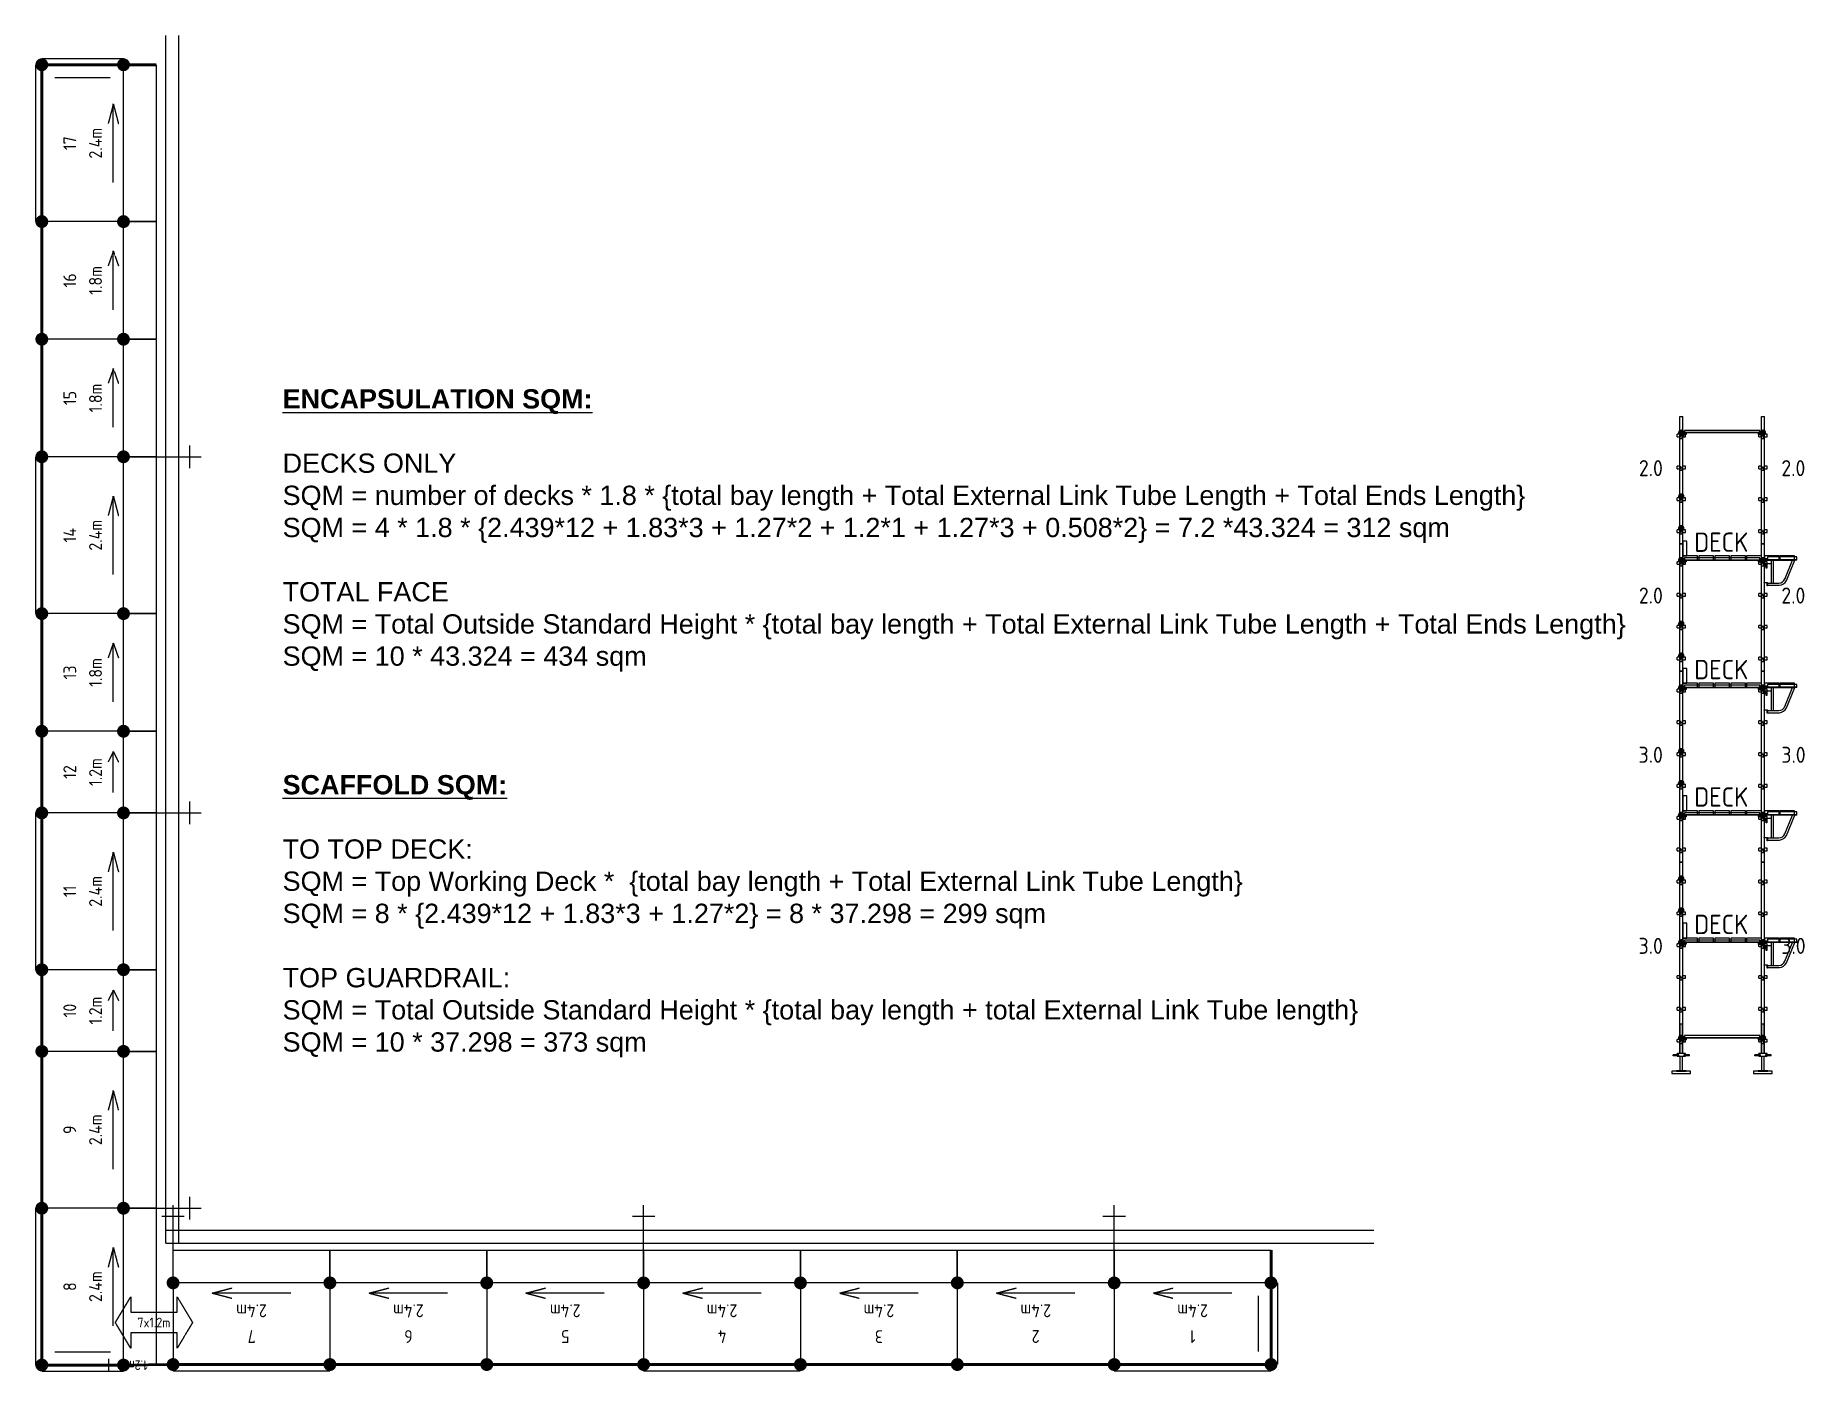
# Model space of a CAD drawing. Header units: millimetres. Extents: x 39739 to 67249, y 19350 to 40131.
import ezdxf
from ezdxf.enums import TextEntityAlignment as Align

# ---------------------------------------------------------------- set-up
doc = ezdxf.new("R2010")
doc.units = ezdxf.units.MM
doc.linetypes.add('KwikScaf_DASHED', pattern=[3.75, 2.5, -1.25])
doc.linetypes.add('KwikScaf_Line', pattern=[1, 1, 0])
doc.layers.add('ENCAPSULATION SQM', color=104, linetype='Continuous', lineweight=60)
for name, color, linetype in [('KwikScaf Matrix', 7, 'Continuous'), ('KwikScaf Schematic', 7, 'Continuous'), ('KwikScaf Sections', 7, 'Continuous')]:
    doc.layers.add(name, color=color, linetype=linetype)
doc.styles.add('KwikScaf ISO', font='isocp.shx')

msp = doc.modelspace()

# ---------------------------------------------------------------- texts
at = {"style": 'KwikScaf ISO'}
for p in [(65533.26372979611, 32099.34250811139), (65533.26372979611, 30118.02250811139), (65533.26372979611, 28136.70250811139), (65533.26372979611, 26155.38250811139)]:
    msp.add_text('DECK', height=300, dxfattribs=at).set_placement(p)
at = {"insert": (43582.86061233285, 34628.66168902373), "char_height": 300, "attachment_point": 1, "style": 'KwikScaf ISO'}
msp.add_mtext_dynamic_manual_height_columns('{\\fArial|b1|i0|c0|p34;\\LENCAPSULATION SQM:\\P\\fArial|b0|i0|c0|p34;\\l\\PDECKS ONLY\\PSQM = number of decks * 1.8 *\\C104; \\{total bay length + Total External Link Tube Length + Total Ends Length\\}\\C256; \\PSQM = 4 * 1.8 * \\C104;\\{2.439*12 + 1.83*3 + 1.27*2 + 1.2*1 + 1.27*3 + 0.508*2\\}\\C256; = 7.2 *\\C104;43.324\\C256; = 312 sqm\\P\\PTOTAL FACE \\PSQM = Total Outside Standard Height * \\C104;\\{total bay length + Total External Link Tube Length + Total Ends Length\\}\\C256;\\PSQM = 10 * \\C104;43.324\\C256; = 434 sqm\\P\\P\\P\\P\\fArial|b1|i0|c0|p34;\\LSCAFFOLD SQM: \\P\\fArial|b0|i0|c0|p34;\\l\\PTO TOP DECK: \\PSQM = Top Working Deck *  \\{total bay length + Total External Link Tube Length\\}\\PSQM = 8 * \\{2.439*12 + 1.83*3 + 1.27*2\\} = 8 * 37.298 = 299 sqm\\P\\PTOP GUARDRAIL:\\PSQM = Total Outside Standard Height * \\{total bay length + total External Link Tube length\\}\\PSQM = 10 * 37.298 = 373 sqm}', width=27151.64297246491, gutter_width=12.5, heights=[0], dxfattribs=at)
at = {"layer": 'KwikScaf Schematic', "style": 'KwikScaf ISO'}
for s, height, rotation, p in [('17', 200.0000000000001, 90, (40273.63604323667, 38454.77812977071)), ('2.4m', 200.0000000000001, 90, (40673.63604323667, 38454.77812977071)), ('16', 200.0000000000001, 90, (40273.63604323666, 36320.77812977071)), ('1.8m', 200.0000000000001, 90, (40673.63604323666, 36320.77812977071)), ('1.8m', 200.0000000000001, 90, (40673.63604323666, 34491.77812977071)), ('15', 200.0000000000001, 90, (40273.63604323666, 34491.77812977072)), ('14', 200.0000000000001, 90, (40273.63604323666, 32357.77812977072)), ('2.4m', 200.0000000000001, 90, (40673.63604323666, 32357.77812977072)), ('13', 200.0000000000001, 90, (40273.63604323666, 30223.77812977072)), ('1.8m', 200.0000000000001, 90, (40673.63604323666, 30223.77812977071)), ('12', 200.0000000000001, 90, (40273.63604323666, 28674.27812977072)), ('1.2m', 200.0000000000001, 90, (40673.63604323666, 28674.27812977071)), ('2.4m', 200.0000000000001, 90, (40673.63604323665, 26819.77812977072)), ('11', 200.0000000000001, 90, (40273.63604323665, 26819.77812977072)), ('10', 200.0000000000001, 90, (40273.63604323665, 24965.27812977071)), ('1.2m', 200.0000000000001, 90, (40673.63604323665, 24965.27812977071)), ('9', 200.0000000000001, 90, (40273.63604323665, 23110.77812977072)), ('2.4m', 200.0000000000001, 90, (40673.63604323665, 23110.77812977071)), ('8', 200.0000000000001, 90, (40273.63604323664, 20671.77812977071)), ('2.4m', 200.0000000000001, 90, (40673.63604323664, 20671.77812977071)), ('2.4m', 200, 180, (43098.90017831788, 20295.11234688676)), ('2.4m', 200, 180, (45537.90017831788, 20295.11234688676)), ('2.4m', 200, 180, (47976.90017831788, 20295.11234688676)), ('2.4m', 200, 180, (50415.90017831788, 20295.11234688676)), ('2.4m', 200, 180, (52854.90017831788, 20295.11234688676)), ('2.4m', 200, 180, (55293.90017831788, 20295.11234688676)), ('2.4m', 200, 180, (57732.90017831788, 20295.11234688676)), ('7', 200, 180, (43098.90017831788, 19895.11234688676)), ('6', 200, 180, (45537.90017831788, 19895.11234688676)), ('5', 200, 180, (47976.90017831788, 19895.11234688676)), ('4', 200, 180, (50415.90017831788, 19895.11234688676)), ('3', 200, 180, (52854.90017831788, 19895.11234688676)), ('2', 200, 180, (55293.90017831788, 19895.11234688676)), ('1', 200, 180, (57732.90017831788, 19895.11234688676))]:
    msp.add_text(s, height=height, rotation=rotation, dxfattribs=at).set_placement(p, align=Align.MIDDLE_CENTER)
msp.add_text('7x1.2m', height=150, dxfattribs=at).set_placement((41582.22337646824, 20113.27516671736), align=Align.MIDDLE_CENTER)
msp.add_text('1.2m', height=150, rotation=180.5823469195589, dxfattribs=at).set_placement((41318.43116933403, 19524.01412920207), align=Align.CENTER)
at = {"layer": 'KwikScaf Sections', "color": 7, "style": 'KwikScaf ISO'}
for s, p in [('  2.0  ', (65331.59561727721, 33400.86188471915)), ('  2.0  ', (65331.59561727721, 31419.54188471914)), ('  3.0  ', (65331.59561727721, 28942.89188471915)), ('  3.0  ', (65331.59561727721, 25970.91188471915))]:
    msp.add_text(s, height=250, dxfattribs=at).set_placement(p, align=Align.MIDDLE_RIGHT)
for s, p in [('  2.0  ', (66601.5956172772, 33400.86188471915)), ('  2.0  ', (66601.5956172772, 31419.54188471914)), ('  3.0  ', (66601.5956172772, 28942.89188471915)), ('  3.0  ', (66601.5956172772, 25970.91188471915))]:
    msp.add_text(s, height=250, dxfattribs=at).set_placement(p, align=Align.MIDDLE_LEFT)

# ---------------------------------------------------------------- blocks, each defined once
blk = doc.blocks.new('2D Standard 3 Metre')
at = {"layer": 'KwikScaf Matrix', "color": 0, "extrusion": (0, 1, 0)}
for p, q in [((-185, -24), (-185, 24)), ((-185, 23.99999999999991), (-8, 23.99999999999992)), ((-33, 15.69597828178985), (7, 15.69597828178985)), ((-33, 15.69597828178985), (-33, 5.802757619455262)), ((-33, 5.802757619455264), (-33, -5.802757619455335)), ((-8.000000000000064, 63.99999999999984), (-8.000000000000064, 59.5257798038556)), ((-8.000000000000064, 63.99999999999984), (31.99999999999994, 63.99999999999984)), ((-8.000000000000064, 59.5257798038556), (-8.000000000000064, 21.90045442319456)), ((-8.000000000000064, 21.90045442319456), (31.99999999999994, 21.90045442319456)), ((-8.000000000000064, 21.90045442319456), (-8.000000000000064, 18.15588790936921)), ((32, 18.15588790936921), (-8, 18.15588790936921)), ((7, 5.802757619455262), (7, 15.69597828178985)), ((7, -5.802757619455335), (7, 5.802757619455264)), ((31.99999999999994, 59.5257798038556), (31.99999999999994, 63.99999999999984)), ((31.99999999999994, 21.90045442319456), (31.99999999999994, 59.5257798038556)), ((32, 23.99999999999993), (487, 23.99999999999995)), ((31.99999999999994, 18.15588790936921), (31.99999999999994, 21.90045442319456)), ((462, 15.69597828178985), (462, 5.802757619455262)), ((462, 15.69597828178985), (502, 15.69597828178985)), ((462, 5.802757619455264), (462, -5.802757619455335)), ((486.9999999999999, 63.99999999999984), (486.9999999999999, 59.5257798038556)), ((486.9999999999999, 63.99999999999984), (526.9999999999999, 63.99999999999984)), ((486.9999999999999, 59.5257798038556), (486.9999999999999, 21.90045442319456)), ((486.9999999999999, 21.90045442319456), (526.9999999999999, 21.90045442319456)), ((486.9999999999999, 21.90045442319456), (486.9999999999999, 18.15588790936924)), ((526.9999999999998, 18.15588790936924), (487, 18.15588790936924)), ((502, 5.802757619455262), (502, 15.69597828178985)), ((502, -5.802757619455335), (502, 5.802757619455264)), ((526.9999999999999, 59.5257798038556), (526.9999999999999, 63.99999999999984)), ((526.9999999999999, 21.90045442319456), (526.9999999999999, 59.5257798038556)), ((527, 23.99999999999996), (982, 23.99999999999999)), ((526.9999999999999, 18.15588790936924), (526.9999999999999, 21.90045442319456)), ((957, 15.69597828178985), (997, 15.69597828178985)), ((957, 15.69597828178985), (957, 5.802757619455262)), ((957, 5.802757619455264), (957, -5.802757619455335)), ((981.9999999999999, 63.99999999999984), (981.9999999999999, 59.5257798038556)), ((981.9999999999999, 63.99999999999984), (1022, 63.99999999999984)), ((981.9999999999999, 59.5257798038556), (981.9999999999999, 21.90045442319456)), ((981.9999999999999, 21.90045442319456), (1022, 21.90045442319456)), ((981.9999999999999, 21.90045442319456), (981.9999999999999, 18.15588790936927)), ((1022, 18.15588790936927), (981.9999999999999, 18.15588790936927)), ((997, 5.802757619455262), (997, 15.69597828178985)), ((997, -5.802757619455335), (997, 5.802757619455264)), ((1022, 59.5257798038556), (1022, 63.99999999999984)), ((1022, 21.90045442319456), (1022, 59.5257798038556)), ((1022, 23.99999999999999), (1477, 24.00000000000001)), ((1022, 18.15588790936927), (1022, 21.90045442319456)), ((1452, 15.69597828178985), (1492, 15.69597828178985)), ((1452, 15.69597828178985), (1452, 5.802757619455262)), ((1452, 5.802757619455264), (1452, -5.802757619455335)), ((1477, 63.99999999999984), (1477, 59.5257798038556)), ((1477, 63.99999999999984), (1517, 63.99999999999984)), ((1477, 59.5257798038556), (1477, 21.90045442319456)), ((1477, 21.90045442319456), (1517, 21.90045442319456)), ((1477, 21.90045442319456), (1477, 18.1558879093693)), ((1517, 18.15588790936931), (1477, 18.1558879093693)), ((1492, 5.802757619455262), (1492, 15.69597828178985)), ((1492, -5.802757619455335), (1492, 5.802757619455264)), ((1517, 59.5257798038556), (1517, 63.99999999999984)), ((1517, 21.90045442319456), (1517, 59.5257798038556)), ((1517, 24.00000000000002), (1972, 24.00000000000005)), ((1517, 18.1558879093693), (1517, 21.90045442319456)), ((1947, 15.69597828178985), (1987, 15.69597828178985)), ((1947, 15.69597828178985), (1947, 5.802757619455262)), ((1947, 5.802757619455264), (1947, -5.802757619455335)), ((1972, 63.99999999999984), (1972, 59.5257798038556)), ((1972, 63.99999999999984), (2012, 63.99999999999984)), ((1972, 59.5257798038556), (1972, 21.90045442319456)), ((1972, 21.90045442319456), (2012, 21.90045442319456)), ((1972, 21.90045442319456), (1972, 18.15588790936933)), ((2012, 18.15588790936933), (1972, 18.15588790936933)), ((1987, 5.802757619455262), (1987, 15.69597828178985)), ((1987, -5.802757619455335), (1987, 5.802757619455264)), ((2012, 59.5257798038556), (2012, 63.99999999999984)), ((2012, 21.90045442319456), (2012, 59.5257798038556)), ((2012, 24.00000000000005), (2467, 24.00000000000007)), ((2012, 18.15588790936933), (2012, 21.90045442319456)), ((2442, 15.69597828178985), (2442, 5.802757619455262)), ((2442, 15.69597828178985), (2482, 15.69597828178985)), ((2442, 5.802757619455264), (2442, -5.802757619455335)), ((2467, 63.99999999999984), (2467, 59.5257798038556)), ((2467, 63.99999999999984), (2507, 63.99999999999984)), ((2467, 59.5257798038556), (2467, 21.90045442319456)), ((2467, 21.90045442319456), (2507, 21.90045442319456)), ((2467, 21.90045442319456), (2467, 18.15588790936936)), ((2507, 18.15588790936937), (2467, 18.15588790936936)), ((2482, 5.802757619455262), (2482, 15.69597828178985)), ((2482, -5.802757619455335), (2482, 5.802757619455264)), ((2507, 59.5257798038556), (2507, 63.99999999999984)), ((2507, 21.90045442319456), (2507, 59.5257798038556)), ((2507, 24.00000000000008), (2787, 24.0000000000001)), ((2507, 18.15588790936936), (2507, 21.90045442319456)), ((2787, 24.00000000000023), (2787, -23.99999999999977)), ((-185, -24.00000000000009), (-8, -24.00000000000008)), ((-33, -5.802757619455335), (-33, -15.69597828178984)), ((-33, -15.69597828178984), (7, -15.69597828178984)), ((-8, -18.15588790936935), (32, -18.15588790936935)), ((-8.000000000000064, -18.15588790936935), (-8.000000000000064, -21.90045442319479)), ((-8.000000000000064, -21.90045442319479), (-8.000000000000064, -59.52577980385585)), ((-8.000000000000064, -21.90045442319479), (31.99999999999994, -21.90045442319479)), ((-8.000000000000064, -59.52577980385584), (-8.000000000000064, -64.00000000000011)), ((-8.000000000000064, -64.00000000000011), (31.99999999999994, -64.00000000000011)), ((7, -15.69597828178984), (7, -5.802757619455335)), ((31.99999999999994, -21.90045442319479), (31.99999999999994, -18.15588790936934)), ((31.99999999999994, -59.52577980385585), (31.99999999999994, -21.90045442319479)), ((32, -24.00000000000007), (487, -24.00000000000005)), ((31.99999999999994, -64.00000000000011), (31.99999999999994, -59.52577980385584)), ((462, -5.802757619455335), (462, -15.69597828178984)), ((462, -15.69597828178984), (502, -15.69597828178984)), ((487, -18.15588790936932), (526.9999999999998, -18.15588790936932)), ((486.9999999999999, -18.15588790936931), (486.9999999999999, -21.90045442319479)), ((486.9999999999999, -21.90045442319479), (486.9999999999999, -59.52577980385585)), ((486.9999999999999, -21.90045442319479), (526.9999999999999, -21.90045442319479)), ((486.9999999999999, -59.52577980385584), (486.9999999999999, -64.00000000000011)), ((486.9999999999999, -64.00000000000011), (526.9999999999999, -64.00000000000011)), ((502, -15.69597828178984), (502, -5.802757619455335)), ((526.9999999999999, -21.90045442319479), (526.9999999999999, -18.15588790936931)), ((526.9999999999999, -59.52577980385585), (526.9999999999999, -21.90045442319479)), ((527, -24.00000000000004), (982, -24.00000000000001)), ((526.9999999999999, -64.00000000000011), (526.9999999999999, -59.52577980385584)), ((957, -5.802757619455335), (957, -15.69597828178984)), ((957, -15.69597828178984), (997, -15.69597828178984)), ((981.9999999999999, -18.15588790936929), (1022, -18.15588790936929)), ((981.9999999999999, -18.15588790936928), (981.9999999999999, -21.90045442319479)), ((981.9999999999999, -21.90045442319479), (981.9999999999999, -59.52577980385585)), ((981.9999999999999, -21.90045442319479), (1022, -21.90045442319479)), ((981.9999999999999, -59.52577980385584), (981.9999999999999, -64.00000000000011)), ((981.9999999999999, -64.00000000000011), (1022, -64.00000000000011)), ((997, -15.69597828178984), (997, -5.802757619455335)), ((1022, -21.90045442319479), (1022, -18.15588790936928)), ((1022, -59.52577980385585), (1022, -21.90045442319479)), ((1022, -24.00000000000001), (1477, -23.99999999999999)), ((1022, -64.00000000000011), (1022, -59.52577980385584)), ((1452, -5.802757619455335), (1452, -15.69597828178984)), ((1452, -15.69597828178984), (1492, -15.69597828178984)), ((1477, -18.15588790936926), (1517, -18.15588790936926)), ((1477, -18.15588790936926), (1477, -21.90045442319479)), ((1477, -21.90045442319479), (1477, -59.52577980385585)), ((1477, -21.90045442319479), (1517, -21.90045442319479)), ((1477, -59.52577980385584), (1477, -64.00000000000011)), ((1477, -64.00000000000011), (1517, -64.00000000000011)), ((1492, -15.69597828178984), (1492, -5.802757619455335)), ((1517, -21.90045442319479), (1517, -18.15588790936926)), ((1517, -59.52577980385585), (1517, -21.90045442319479)), ((1517, -23.99999999999998), (1972, -23.99999999999995)), ((1517, -64.00000000000011), (1517, -59.52577980385584)), ((1947, -5.802757619455335), (1947, -15.69597828178984)), ((1947, -15.69597828178984), (1987, -15.69597828178984)), ((1972, -18.15588790936923), (2012, -18.15588790936923)), ((1972, -18.15588790936923), (1972, -21.90045442319479)), ((1972, -21.90045442319479), (1972, -59.52577980385585)), ((1972, -21.90045442319479), (2012, -21.90045442319479)), ((1972, -59.52577980385584), (1972, -64.00000000000011)), ((1972, -64.00000000000011), (2012, -64.00000000000011)), ((1987, -15.69597828178984), (1987, -5.802757619455335)), ((2012, -21.90045442319479), (2012, -18.15588790936923)), ((2012, -59.52577980385585), (2012, -21.90045442319479)), ((2012, -23.99999999999995), (2467, -23.99999999999993)), ((2012, -64.00000000000011), (2012, -59.52577980385584)), ((2442, -5.802757619455335), (2442, -15.69597828178984)), ((2442, -15.69597828178984), (2482, -15.69597828178984)), ((2467, -18.1558879093692), (2507, -18.15588790936919)), ((2467, -18.1558879093692), (2467, -21.90045442319479)), ((2467, -21.90045442319479), (2467, -59.52577980385585)), ((2467, -21.90045442319479), (2507, -21.90045442319479)), ((2467, -59.52577980385584), (2467, -64.00000000000011)), ((2467, -64.00000000000011), (2507, -64.00000000000011)), ((2482, -15.69597828178984), (2482, -5.802757619455335)), ((2507, -21.90045442319479), (2507, -18.15588790936919)), ((2507, -59.52577980385585), (2507, -21.90045442319479)), ((2507, -23.99999999999992), (2787, -23.9999999999999)), ((2507, -64.00000000000011), (2507, -59.52577980385584))]:
    blk.add_line(p, q, dxfattribs=at)
blk = doc.blocks.new('2D Standard 2 Metre')
at = {"layer": 'KwikScaf Matrix', "color": 0, "extrusion": (0, 1, 0)}
for p, q in [((-185, -23.99999999999999), (-185, 24.00000000000001)), ((-185, 24.00000000000006), (-8.000000000000114, 24.00000000000007)), ((-33, 15.69597828178985), (7, 15.69597828178985)), ((-33, 15.69597828178985), (-33, 5.802757619455262)), ((-33, 5.802757619455264), (-33, -5.802757619455335)), ((-8.000000000000064, 63.99999999999984), (-8.000000000000064, 59.5257798038556)), ((-8.000000000000064, 63.99999999999984), (31.99999999999994, 63.99999999999984)), ((-8.000000000000064, 59.5257798038556), (-8.000000000000064, 21.90045442319456)), ((-8.000000000000064, 21.90045442319456), (31.99999999999994, 21.90045442319456)), ((-8.000000000000064, 21.90045442319456), (-8.000000000000064, 18.15588790936935)), ((31.99999999999989, 18.15588790936936), (-8.000000000000114, 18.15588790936936)), ((7, 5.802757619455262), (7, 15.69597828178985)), ((7, -5.802757619455335), (7, 5.802757619455264)), ((31.99999999999994, 59.5257798038556), (31.99999999999994, 63.99999999999984)), ((31.99999999999994, 21.90045442319456), (31.99999999999994, 59.5257798038556)), ((31.99999999999989, 24.00000000000007), (486.9999999999999, 24.0000000000001)), ((31.99999999999994, 18.15588790936936), (31.99999999999994, 21.90045442319456)), ((462, 15.69597828178985), (502, 15.69597828178985)), ((462, 15.69597828178985), (462, 5.802757619455262)), ((462, 5.802757619455264), (462, -5.802757619455335)), ((486.9999999999999, 63.99999999999984), (486.9999999999999, 59.5257798038556)), ((486.9999999999999, 63.99999999999984), (526.9999999999999, 63.99999999999984)), ((486.9999999999999, 59.5257798038556), (486.9999999999999, 21.90045442319456)), ((486.9999999999999, 21.90045442319456), (526.9999999999999, 21.90045442319456)), ((486.9999999999999, 21.90045442319456), (486.9999999999999, 18.15588790936939)), ((526.9999999999999, 18.15588790936939), (486.9999999999999, 18.15588790936939)), ((502, 5.802757619455262), (502, 15.69597828178985)), ((502, -5.802757619455335), (502, 5.802757619455264)), ((526.9999999999999, 59.5257798038556), (526.9999999999999, 63.99999999999984)), ((526.9999999999999, 21.90045442319456), (526.9999999999999, 59.5257798038556)), ((526.9999999999999, 24.0000000000001), (982, 24.00000000000013)), ((526.9999999999999, 18.15588790936939), (526.9999999999999, 21.90045442319456)), ((957.0000000000001, 15.69597828178985), (997.0000000000001, 15.69597828178985)), ((957.0000000000001, 15.69597828178985), (957.0000000000001, 5.802757619455262)), ((957.0000000000001, 5.802757619455264), (957.0000000000001, -5.802757619455335)), ((982, 63.99999999999984), (982, 59.5257798038556)), ((982, 63.99999999999984), (1022, 63.99999999999984)), ((982, 59.5257798038556), (982, 21.90045442319456)), ((982, 21.90045442319456), (1022, 21.90045442319456)), ((982, 21.90045442319456), (982, 18.15588790936942)), ((1022, 18.15588790936942), (982, 18.15588790936942)), ((997.0000000000001, 5.802757619455262), (997.0000000000001, 15.69597828178985)), ((997.0000000000001, -5.802757619455335), (997.0000000000001, 5.802757619455264)), ((1022, 59.5257798038556), (1022, 63.99999999999984)), ((1022, 21.90045442319456), (1022, 59.5257798038556)), ((1022, 24.00000000000014), (1477, 24.00000000000016)), ((1022, 18.15588790936942), (1022, 21.90045442319456)), ((1452, 15.69597828178985), (1492, 15.69597828178985)), ((1452, 15.69597828178985), (1452, 5.802757619455262)), ((1452, 5.802757619455264), (1452, -5.802757619455335)), ((1477, 63.99999999999984), (1517, 63.99999999999984)), ((1477, 63.99999999999984), (1477, 59.5257798038556)), ((1477, 59.5257798038556), (1477, 21.90045442319456)), ((1477, 21.90045442319456), (1517, 21.90045442319456)), ((1477, 21.90045442319456), (1477, 18.15588790936945)), ((1517, 18.15588790936945), (1477, 18.15588790936945)), ((1492, 5.802757619455262), (1492, 15.69597828178985)), ((1492, -5.802757619455335), (1492, 5.802757619455264)), ((1517, 59.5257798038556), (1517, 63.99999999999984)), ((1517, 21.90045442319456), (1517, 59.5257798038556)), ((1517, 24.00000000000016), (1796, 24.00000000000018)), ((1517, 18.15588790936945), (1517, 21.90045442319456)), ((1796, 24.00000000000012), (1796, -23.99999999999988)), ((-185, -23.99999999999994), (-8.000000000000114, -23.99999999999993)), ((-33, -5.802757619455335), (-33, -15.69597828178984)), ((-33, -15.69597828178984), (7, -15.69597828178984)), ((-8.000000000000114, -18.1558879093692), (31.99999999999989, -18.1558879093692)), ((-8.000000000000064, -18.1558879093692), (-8.000000000000064, -21.90045442319479)), ((-8.000000000000064, -21.90045442319479), (-8.000000000000064, -59.52577980385585)), ((-8.000000000000064, -21.90045442319479), (31.99999999999994, -21.90045442319479)), ((-8.000000000000064, -59.52577980385584), (-8.000000000000064, -64.00000000000011)), ((-8.000000000000064, -64.00000000000011), (31.99999999999994, -64.00000000000011)), ((7, -15.69597828178984), (7, -5.802757619455335)), ((31.99999999999994, -21.90045442319479), (31.99999999999994, -18.1558879093692)), ((31.99999999999994, -59.52577980385585), (31.99999999999994, -21.90045442319479)), ((31.99999999999989, -23.99999999999993), (486.9999999999999, -23.9999999999999)), ((31.99999999999994, -64.00000000000011), (31.99999999999994, -59.52577980385584)), ((462, -5.802757619455335), (462, -15.69597828178984)), ((462, -15.69597828178984), (502, -15.69597828178984)), ((486.9999999999999, -18.15588790936917), (526.9999999999999, -18.15588790936917)), ((486.9999999999999, -18.15588790936917), (486.9999999999999, -21.90045442319479)), ((486.9999999999999, -21.90045442319479), (486.9999999999999, -59.52577980385585)), ((486.9999999999999, -21.90045442319479), (526.9999999999999, -21.90045442319479)), ((486.9999999999999, -59.52577980385584), (486.9999999999999, -64.00000000000011)), ((486.9999999999999, -64.00000000000011), (526.9999999999999, -64.00000000000011)), ((502, -15.69597828178984), (502, -5.802757619455335)), ((526.9999999999999, -21.90045442319479), (526.9999999999999, -18.15588790936917)), ((526.9999999999999, -59.52577980385585), (526.9999999999999, -21.90045442319479)), ((526.9999999999999, -23.9999999999999), (982, -23.99999999999987)), ((526.9999999999999, -64.00000000000011), (526.9999999999999, -59.52577980385584)), ((957.0000000000001, -5.802757619455335), (957.0000000000001, -15.69597828178984)), ((957.0000000000001, -15.69597828178984), (997.0000000000001, -15.69597828178984)), ((982, -18.15588790936914), (1022, -18.15588790936914)), ((982, -18.15588790936914), (982, -21.90045442319479)), ((982, -21.90045442319479), (982, -59.52577980385585)), ((982, -21.90045442319479), (1022, -21.90045442319479)), ((982, -59.52577980385584), (982, -64.00000000000011)), ((982, -64.00000000000011), (1022, -64.00000000000011)), ((997.0000000000001, -15.69597828178984), (997.0000000000001, -5.802757619455335)), ((1022, -21.90045442319479), (1022, -18.15588790936913)), ((1022, -59.52577980385585), (1022, -21.90045442319479)), ((1022, -23.99999999999986), (1477, -23.99999999999984)), ((1022, -64.00000000000011), (1022, -59.52577980385584)), ((1452, -5.802757619455335), (1452, -15.69597828178984)), ((1452, -15.69597828178984), (1492, -15.69597828178984)), ((1477, -18.15588790936911), (1517, -18.15588790936911)), ((1477, -18.15588790936911), (1477, -21.90045442319479)), ((1477, -21.90045442319479), (1517, -21.90045442319479)), ((1477, -21.90045442319479), (1477, -59.52577980385585)), ((1477, -59.52577980385584), (1477, -64.00000000000011)), ((1477, -64.00000000000011), (1517, -64.00000000000011)), ((1492, -15.69597828178984), (1492, -5.802757619455335)), ((1517, -21.90045442319479), (1517, -18.15588790936911)), ((1517, -59.52577980385585), (1517, -21.90045442319479)), ((1517, -23.99999999999984), (1796, -23.99999999999982)), ((1517, -64.00000000000011), (1517, -59.52577980385584))]:
    blk.add_line(p, q, dxfattribs=at)
blk = doc.blocks.new('2D Jack Adjustable Screw')
at = {"color": 0, "extrusion": (1, -1.836909530733566e-16, 2.304462926789514e-16)}
for p, q in [((-265.5, 100.0000000000001), (-273.5, 100.0000000000001)), ((-273.5, 100.0000000000001), (-273.5, -51.99999999999994)), ((-265.5, 100.0000000000001), (-265.5, -51.99999999999994)), ((-265.5, 42.50000000000004), (-40, 42.49999999999999)), ((-265.5, 5.500000000000057), (-40, 5.499999999999979)), ((-39.99999999999999, 87.74999999999997), (-34.99999999999999, 87.74999999999997)), ((-39.99999999999999, 87.74999999999997), (-40, 24)), ((-40, 24), (-40.00000000000001, -39.75000000000004)), ((-34.99999999999999, 151.5), (-19.99999999999999, 151.5)), ((-35, 62.24999999999994), (-34.99999999999999, 151.5)), ((-35, 62.24999999999997), (-20, 62.24999999999997)), ((-20, 62.24999999999994), (-19.99999999999999, 151.5)), ((-19.99999999999999, 87.74999999999997), (5.541343751046259e-15, 87.74999999999997)), ((-2.265521754571391e-15, 24), (5.541343751046259e-15, 87.74999999999997)), ((-3.82489686955305e-31, 42.49999999999998), (454.5, 42.49999999999991)), ((-1.007238726018905e-14, -39.75000000000004), (-2.265521754571391e-15, 24)), ((-7.888609052210118e-31, 5.499999999999964), (454.5, 5.499999999999908)), ((454.5, 23.99999999999991), (454.5, 42.49999999999991)), ((454.5, 5.499999999999908), (454.5, 23.99999999999991)), ((-265.5, -51.99999999999994), (-273.5, -51.99999999999994)), ((-40.00000000000001, -39.75000000000004), (-35.00000000000001, -39.75000000000004)), ((-20.00000000000001, -14.24999999999996), (-35.00000000000001, -14.24999999999995)), ((-35.00000000000005, -103.5), (-35.00000000000001, -14.24999999999995)), ((-35.00000000000005, -103.5), (-20.00000000000005, -103.5)), ((-20.00000000000005, -103.5), (-20.00000000000001, -14.24999999999996)), ((-20.00000000000001, -39.75000000000004), (-1.007238726018905e-14, -39.75000000000004))]:
    blk.add_line(p, q, dxfattribs=at)
blk = doc.blocks.new('2D SBB 2 Board')
at = {"color": 0}
for p, q in [((47.19999999999993, 439.8999999999996), (0, 439.8999999999996)), ((0, 439.8999999999996), (0, 391.5)), ((0, 391.5), (106.3500000000001, 391.5)), ((7.576520931457253, 466.4999999999995), (37.57652093145725, 466.4999999999995)), ((11.12318759812393, 439.8999999999996), (7.57652093145731, 466.4999999999995)), ((27.57652093145725, 316.4999999999998), (17.57652093145722, 391.5)), ((37.57652093145725, 316.4999999999998), (27.57652093145725, 316.4999999999998)), ((37.57652093145725, 466.4999999999995), (37.57652093145725, 439.8999999999996)), ((37.57652093145725, 391.5), (37.57652093145725, 316.4999999999998)), ((504.1999999999999, 490.8999999999995), (47.19999999999993, 490.8999999999995)), ((47.19999999999993, 490.8999999999995), (47.19999999999993, 444.8999999999995)), ((504.1999999999998, 444.8999999999995), (47.19999999999985, 444.8999999999995)), ((47.19999999999985, 444.8999999999995), (47.19999999999985, 439.8999999999995)), ((504.1999999999998, 439.8999999999995), (47.19999999999985, 439.8999999999995)), ((106.3500000000001, 391.5), (106.3500000000001, 439.8999999999996)), ((106.3499999999999, 83.89999999999964), (106.3499999999999, 391.5)), ((140.0499999999999, 83.89999999999964), (140.0499999999999, 439.8999999999995)), ((315.4187420764411, 146.6193632717065), (436.8995593907171, 439.8999999999995)), ((342.6413925443948, 124.2783114025148), (473.3761765405708, 439.8999999999995)), ((504.1999999999999, 444.8999999999995), (504.1999999999999, 490.8999999999995)), ((504.1999999999998, 439.8999999999995), (504.1999999999998, 444.8999999999995)), ((-3.800000000000082, 92.54999999999961), (47.1999999999999, 92.54999999999961)), ((-3.800000000000082, 87.54999999999973), (-3.800000000000082, 92.54999999999961)), ((42.1999999999999, 87.54999999999973), (-3.800000000000082, 87.54999999999973)), ((42.1999999999999, 41.54999999999978), (42.19999999999993, 87.54999999999973)), ((47.1999999999999, 41.54999999999978), (42.1999999999999, 41.54999999999978)), ((47.1999999999999, 92.54999999999961), (47.1999999999999, 41.54999999999978)), ((47.1999999999999, 83.89999999999964), (106.3499999999999, 83.89999999999964)), ((47.1999999999999, 50.19999999999959), (231.7753648108617, 50.19999999999959)), ((106.3499999999999, 83.89999999999964), (123.1999999999999, 83.89999999999964)), ((123.1999999999999, 83.89999999999964), (140.0499999999999, 83.89999999999964)), ((140.0499999999999, 83.89999999999964), (221.5525815732944, 83.89999999999964))]:
    blk.add_line(p, q, dxfattribs=at)
for radius, start, end in [(101.6, 270.0000000000001, 339.4077782413854), (135.6856488252251, 274.3208540393043, 333.1791459606956)]:
    blk.add_arc((221.5525815732944, 185.4999999999997), radius, start, end, dxfattribs=at)
blk = doc.blocks.new('2D Transom 1.2 Metre')
at = {"color": 0, "extrusion": (0, 1, -1.836909530733566e-16)}
for p, q in [((8.041122160552846e-30, 50.00000000000006), (20, 50.00000000000004)), ((8.041122160552846e-30, -24.99999999999996), (6.172840016915872e-14, 50.00000000000006)), ((50, 1.06581410364015e-14), (13.33333333333326, 0)), ((20, 50.00000000000006), (16.66666666666665, 25.0000000000001)), ((16.66666666666674, 25.00000000000009), (25, 25.00000000000007)), ((1197, 62.99999999999977), (25, 62.99999999999977)), ((25, 62.99999999999977), (25, 29.99999999999979)), ((1197, 29.99999999999978), (25, 29.99999999999978)), ((25, 29.99999999999978), (25, 24.99999999999976)), ((1197, 24.99999999999976), (25, 24.99999999999976)), ((50, 25.00000000000002), (49.99999999999999, 1.06581410364015e-14)), ((1172, 24.99999999999978), (1172, -2.309263891220326e-13)), ((1197, 29.99999999999979), (1197, 62.99999999999977)), ((1197, 24.99999999999976), (1197, 29.99999999999978)), ((1205.333333333333, 24.99999999999983), (1197, 24.99999999999982)), ((1202, 49.9999999999998), (1205.333333333333, 24.99999999999984)), ((1222, 49.9999999999998), (1202, 49.9999999999998)), ((1222, -25.00000000000023), (1222, 49.9999999999998)), ((10, -24.99999999999998), (8.041122160552846e-30, -24.99999999999997)), ((13.33333333333326, -3.552713678800501e-15), (9.999999999999934, -24.99999999999998)), ((1172, -2.309263891220326e-13), (1208.666666666667, -2.593480985524366e-13)), ((1208.666666666667, -2.593480985524366e-13), (1212, -25.00000000000023)), ((1212, -25.00000000000023), (1222, -25.00000000000023))]:
    blk.add_line(p, q, dxfattribs=at)

# ---------------------------------------------------------------- linework, layer by layer
for p, q in [((41766.63604323661, 21348.37291154393), (41766.63604323661, 40131.29225585045)), ((41966.63604323661, 21348.37291154393), (41966.63604323661, 40131.29225585045)), ((41766.63604323661, 21548.37291154393), (60549.55538754312, 21548.37291154393)), ((41766.63604323661, 21348.37291154393), (60549.55538754312, 21348.37291154393))]:
    msp.add_line(p, q)
at = {"layer": 'ENCAPSULATION SQM'}
msp.add_lwpolyline([(58952.40017831788, 21238.11234688676), (58952.40017831788, 19460.11234688676), (41879.40017831788, 19460.11234688676), (41108.63604323664, 19452.27812977071), (39838.63604323664, 19452.27812977072), (39838.63604323668, 39674.27812977073), (41616.63604323669, 39674.27812977071)], dxfattribs=at)
at = {"layer": 'KwikScaf Schematic', "color": 1, "linetype": 'KwikScaf_DASHED'}
for p, q in [((39738.63604323667, 39674.27812977072), (39738.63604323666, 37235.27812977072)), ((39838.63604323667, 39774.27812977072), (41108.63604323667, 39774.27812977071)), ((40038.63604323667, 39474.27812977071), (40908.63604323667, 39474.27812977071)), ((39738.63604323666, 33577.27812977072), (39738.63604323666, 31138.27812977072)), ((39738.63604323666, 28039.27812977072), (39738.63604323665, 25600.27812977072)), ((39738.63604323664, 21891.27812977072), (39738.63604323664, 19452.27812977072)), ((59052.40017831788, 20730.11234688676), (59052.40017831788, 19460.11234688676)), ((58752.40017831788, 20530.11234688676), (58752.40017831788, 19660.11234688676)), ((40908.63604323664, 19652.27812977071), (40038.63604323664, 19652.27812977071)), ((41108.63604323664, 19352.27812977071), (39838.63604323664, 19352.27812977071)), ((41879.40017831788, 19360.11234688676), (44318.40017831788, 19360.11234688676)), ((49196.40017831788, 19360.11234688676), (51635.40017831788, 19360.11234688676)), ((56513.40017831788, 19360.11234688676), (58952.40017831788, 19360.11234688676))]:
    msp.add_line(p, q, dxfattribs=at)
at = {"layer": 'KwikScaf Schematic', "color": 1, "linetype": 'KwikScaf_Line'}
for p, q in [((39838.63604323666, 37235.27812977072), (39838.63604323667, 39674.27812977072)), ((41108.63604323667, 39674.27812977071), (39838.63604323667, 39674.27812977072)), ((41108.63604323667, 37235.27812977071), (41108.63604323667, 39674.27812977071)), ((41108.63604323667, 39674.27812977071), (41616.63604323667, 39674.27812977071)), ((41616.63604323667, 39674.27812977071), (41616.63604323667, 37235.27812977071)), ((40949.88604323667, 39064.52812977071), (40870.51104323667, 38759.65312977071)), ((40949.88604323667, 37845.02812977071), (40949.88604323667, 39064.52812977071)), ((40949.88604323667, 39064.52812977071), (41029.26104323667, 38759.65312977071)), ((41616.63604323667, 37235.27812977071), (41108.63604323667, 37235.27812977071)), ((39838.63604323666, 31138.27812977072), (39838.63604323666, 33577.27812977072)), ((41108.63604323666, 33577.27812977071), (39838.63604323666, 33577.27812977072)), ((41108.63604323666, 31138.27812977071), (41108.63604323666, 33577.27812977071)), ((41108.63604323666, 33577.27812977071), (41616.63604323666, 33577.27812977071)), ((41616.63604323666, 33577.27812977071), (41616.63604323666, 31138.27812977071)), ((41616.63604323666, 33577.27812977071), (42316.63604323666, 33577.27812977071)), ((42141.63604323666, 33402.27812977071), (42141.63604323666, 33752.27812977071)), ((40949.88604323666, 32967.52812977071), (40870.51104323666, 32662.65312977072)), ((40949.88604323666, 31748.02812977072), (40949.88604323666, 32967.52812977071)), ((40949.88604323666, 32967.52812977071), (41029.26104323666, 32662.65312977072)), ((41616.63604323666, 31138.27812977071), (41108.63604323666, 31138.27812977071)), ((42141.63604323666, 27864.27812977071), (42141.63604323666, 28214.27812977071)), ((39838.63604323665, 25600.27812977072), (39838.63604323666, 28039.27812977072)), ((41108.63604323666, 28039.27812977071), (39838.63604323666, 28039.27812977072)), ((41108.63604323665, 25600.27812977071), (41108.63604323666, 28039.27812977071)), ((41108.63604323666, 28039.27812977071), (41616.63604323666, 28039.27812977071)), ((41616.63604323666, 28039.27812977071), (41616.63604323665, 25600.27812977071)), ((41616.63604323666, 28039.27812977071), (42316.63604323666, 28039.27812977071)), ((40949.88604323666, 27429.52812977071), (40870.51104323666, 27124.65312977071)), ((40949.88604323665, 26210.02812977071), (40949.88604323666, 27429.52812977071)), ((40949.88604323666, 27429.52812977071), (41029.26104323666, 27124.65312977071)), ((41616.63604323665, 25600.27812977071), (41108.63604323665, 25600.27812977071)), ((39838.63604323664, 21891.27812977072), (39838.63604323665, 24330.27812977072)), ((41108.63604323665, 24330.27812977071), (39838.63604323665, 24330.27812977072)), ((41108.63604323664, 21891.27812977071), (41108.63604323665, 24330.27812977071)), ((41108.63604323665, 24330.27812977071), (41616.63604323665, 24330.27812977071)), ((41616.63604323665, 24330.27812977071), (41616.63604323665, 21891.27812977071)), ((40949.88604323665, 23720.52812977071), (40870.51104323665, 23415.65312977071)), ((40949.88604323665, 22501.02812977071), (40949.88604323665, 23720.52812977071)), ((40949.88604323665, 23720.52812977071), (41029.26104323665, 23415.65312977071)), ((42141.63604323664, 21716.27812977071), (42141.63604323665, 22066.27812977071)), ((39838.63604323664, 19452.27812977072), (39838.63604323664, 21891.27812977072)), ((41108.63604323664, 21891.27812977071), (39838.63604323664, 21891.27812977072)), ((41616.63604323665, 21891.27812977071), (41108.63604323664, 21891.27812977071)), ((41108.63604323664, 19452.27812977071), (41108.63604323664, 21891.27812977071)), ((41108.63604323664, 21891.27812977071), (41616.63604323665, 21891.27812977071)), ((41616.63604323665, 21891.27812977071), (41616.63604323664, 19452.27812977071)), ((41616.63604323665, 21891.27812977071), (42316.63604323665, 21891.27812977071)), ((42054.40017831788, 21763.11234688676), (41704.40017831788, 21763.11234688676)), ((41879.40017831788, 21238.11234688676), (41879.40017831788, 21938.11234688676)), ((49371.40017831788, 21763.11234688676), (49021.40017831788, 21763.11234688676)), ((49196.40017831788, 21238.11234688676), (49196.40017831788, 21938.11234688676)), ((56688.40017831788, 21763.11234688676), (56338.40017831788, 21763.11234688676)), ((56513.40017831788, 21238.11234688676), (56513.40017831788, 21938.11234688676)), ((40949.88604323664, 21281.52812977071), (40870.51104323664, 20976.65312977071)), ((40949.88604323664, 20062.02812977071), (40949.88604323664, 21281.52812977071)), ((40949.88604323664, 21281.52812977071), (41029.26104323664, 20976.65312977071)), ((41879.40017831788, 20730.11234688676), (41879.40017831788, 21238.11234688676)), ((41879.40017831788, 21238.11234688676), (44318.40017831788, 21238.11234688676)), ((44318.40017831788, 20730.11234688676), (44318.40017831788, 21238.11234688676)), ((44318.40017831788, 21238.11234688676), (46757.40017831788, 21238.11234688676)), ((44318.40017831788, 21238.11234688676), (44318.40017831788, 20730.11234688676)), ((46757.40017831788, 20730.11234688676), (46757.40017831788, 21238.11234688676)), ((46757.40017831788, 21238.11234688676), (49196.40017831788, 21238.11234688676)), ((46757.40017831788, 21238.11234688676), (46757.40017831788, 20730.11234688676)), ((49196.40017831788, 20730.11234688676), (49196.40017831788, 21238.11234688676)), ((49196.40017831788, 21238.11234688676), (51635.40017831788, 21238.11234688676)), ((49196.40017831788, 21238.11234688676), (49196.40017831788, 20730.11234688676)), ((51635.40017831788, 20730.11234688676), (51635.40017831788, 21238.11234688676)), ((51635.40017831788, 21238.11234688676), (54074.40017831788, 21238.11234688676)), ((51635.40017831788, 21238.11234688676), (51635.40017831788, 20730.11234688676)), ((54074.40017831788, 20730.11234688676), (54074.40017831788, 21238.11234688676)), ((54074.40017831788, 21238.11234688676), (56513.40017831788, 21238.11234688676)), ((54074.40017831788, 21238.11234688676), (54074.40017831788, 20730.11234688676)), ((56513.40017831788, 20730.11234688676), (56513.40017831788, 21238.11234688676)), ((56513.40017831788, 21238.11234688676), (58952.40017831788, 21238.11234688676)), ((56513.40017831788, 21238.11234688676), (56513.40017831788, 20730.11234688676)), ((58952.40017831788, 21238.11234688676), (58952.40017831788, 20730.11234688676)), ((41879.40017831788, 20730.11234688676), (41879.40017831788, 19460.11234688676)), ((44318.40017831788, 20730.11234688676), (41879.40017831788, 20730.11234688676)), ((42489.15017831788, 20571.36234688676), (42794.02517831788, 20650.73734688676)), ((44318.40017831788, 20730.11234688676), (44318.40017831788, 19460.11234688676)), ((46757.40017831788, 20730.11234688676), (44318.40017831788, 20730.11234688676)), ((44928.15017831788, 20571.36234688676), (45233.02517831788, 20650.73734688676)), ((46757.40017831788, 20730.11234688676), (46757.40017831788, 19460.11234688676)), ((49196.40017831788, 20730.11234688676), (46757.40017831788, 20730.11234688676)), ((47367.15017831788, 20571.36234688676), (47672.02517831788, 20650.73734688676)), ((49196.40017831788, 20730.11234688676), (49196.40017831788, 19460.11234688676)), ((51635.40017831788, 20730.11234688676), (49196.40017831788, 20730.11234688676)), ((49806.15017831788, 20571.36234688676), (50111.02517831788, 20650.73734688676)), ((51635.40017831788, 20730.11234688676), (51635.40017831788, 19460.11234688676)), ((54074.40017831788, 20730.11234688676), (51635.40017831788, 20730.11234688676)), ((52245.15017831788, 20571.36234688676), (52550.02517831788, 20650.73734688676)), ((54074.40017831788, 20730.11234688676), (54074.40017831788, 19460.11234688676)), ((56513.40017831788, 20730.11234688676), (54074.40017831788, 20730.11234688676)), ((54684.15017831788, 20571.36234688676), (54989.02517831788, 20650.73734688676)), ((56513.40017831788, 20730.11234688676), (56513.40017831788, 19460.11234688676)), ((58952.40017831788, 20730.11234688676), (56513.40017831788, 20730.11234688676)), ((57123.15017831788, 20571.36234688676), (57428.02517831788, 20650.73734688676)), ((58952.40017831788, 20730.11234688676), (58952.40017831788, 19460.11234688676)), ((43708.65017831788, 20571.36234688676), (42489.15017831788, 20571.36234688676)), ((42489.15017831788, 20571.36234688676), (42794.02517831788, 20491.98734688676)), ((46147.65017831788, 20571.36234688676), (44928.15017831788, 20571.36234688676)), ((44928.15017831788, 20571.36234688676), (45233.02517831788, 20491.98734688676)), ((48586.65017831788, 20571.36234688676), (47367.15017831788, 20571.36234688676)), ((47367.15017831788, 20571.36234688676), (47672.02517831788, 20491.98734688676)), ((51025.65017831788, 20571.36234688676), (49806.15017831788, 20571.36234688676)), ((49806.15017831788, 20571.36234688676), (50111.02517831788, 20491.98734688676)), ((53464.65017831788, 20571.36234688676), (52245.15017831788, 20571.36234688676)), ((52245.15017831788, 20571.36234688676), (52550.02517831788, 20491.98734688676)), ((55903.65017831788, 20571.36234688676), (54684.15017831788, 20571.36234688676)), ((54684.15017831788, 20571.36234688676), (54989.02517831788, 20491.98734688676)), ((58342.65017831788, 20571.36234688676), (57123.15017831788, 20571.36234688676)), ((57123.15017831788, 20571.36234688676), (57428.02517831788, 20491.98734688676)), ((40880.46819962557, 19349.95381591496), (40878.43546039734, 19549.94348557624)), ((41880.416547932, 19360.11751205612), (41878.38380870377, 19560.10718171741)), ((41108.63604323664, 19452.27812977071), (39838.63604323664, 19452.27812977072)), ((41979.39501314853, 19461.12871650088), (40779.45699518082, 19448.93228113149)), ((41616.63604323664, 19452.27812977071), (41108.63604323664, 19452.27812977071)), ((44318.40017831788, 19460.11234688676), (41879.40017831788, 19460.11234688676)), ((46757.40017831788, 19460.11234688676), (44318.40017831788, 19460.11234688676)), ((49196.40017831788, 19460.11234688676), (46757.40017831788, 19460.11234688676)), ((51635.40017831788, 19460.11234688676), (49196.40017831788, 19460.11234688676)), ((54074.40017831788, 19460.11234688676), (51635.40017831788, 19460.11234688676)), ((56513.40017831788, 19460.11234688676), (54074.40017831788, 19460.11234688676)), ((58952.40017831788, 19460.11234688676), (56513.40017831788, 19460.11234688676))]:
    msp.add_line(p, q, dxfattribs=at)
at = {"layer": 'KwikScaf Schematic', "color": 3, "linetype": 'KwikScaf_Line'}
for p, q in [((39838.63604323666, 35406.27812977072), (39838.63604323666, 37235.27812977072)), ((41108.63604323667, 37235.27812977071), (39838.63604323666, 37235.27812977072)), ((41108.63604323666, 35406.27812977071), (41108.63604323667, 37235.27812977071)), ((41108.63604323667, 37235.27812977071), (41616.63604323667, 37235.27812977071)), ((41616.63604323667, 37235.27812977071), (41616.63604323666, 35406.27812977071)), ((40949.88604323666, 36778.02812977071), (40870.51104323666, 36549.40312977071)), ((40949.88604323666, 35863.52812977071), (40949.88604323666, 36778.02812977071)), ((40949.88604323666, 36778.02812977071), (41029.26104323666, 36549.40312977071)), ((39838.63604323666, 33577.27812977072), (39838.63604323666, 35406.27812977072)), ((41108.63604323666, 35406.27812977071), (39838.63604323666, 35406.27812977072)), ((41108.63604323666, 33577.27812977071), (41108.63604323666, 35406.27812977071)), ((41108.63604323666, 35406.27812977071), (41616.63604323666, 35406.27812977071)), ((41616.63604323666, 35406.27812977071), (41108.63604323666, 35406.27812977071)), ((41616.63604323666, 35406.27812977071), (41616.63604323666, 33577.27812977071)), ((40949.88604323666, 34949.02812977071), (40870.51104323666, 34720.40312977071)), ((40949.88604323666, 34034.52812977071), (40949.88604323666, 34949.02812977071)), ((40949.88604323666, 34949.02812977071), (41029.26104323666, 34720.40312977071)), ((41616.63604323666, 33577.27812977071), (41108.63604323666, 33577.27812977071)), ((39838.63604323666, 29309.27812977072), (39838.63604323666, 31138.27812977072)), ((41108.63604323666, 31138.27812977071), (39838.63604323666, 31138.27812977072)), ((41108.63604323666, 29309.27812977071), (41108.63604323666, 31138.27812977071)), ((41108.63604323666, 31138.27812977071), (41616.63604323666, 31138.27812977071)), ((41616.63604323666, 31138.27812977071), (41616.63604323666, 29309.27812977071)), ((40949.88604323666, 30681.02812977071), (40870.51104323666, 30452.40312977071)), ((40949.88604323666, 29766.52812977071), (40949.88604323666, 30681.02812977071)), ((40949.88604323666, 30681.02812977071), (41029.26104323666, 30452.40312977071)), ((41616.63604323666, 29309.27812977071), (41108.63604323666, 29309.27812977071))]:
    msp.add_line(p, q, dxfattribs=at)
at = {"layer": 'KwikScaf Schematic', "color": 5, "linetype": 'KwikScaf_Line'}
for p, q in [((39838.63604323666, 28039.27812977072), (39838.63604323666, 29309.27812977072)), ((41108.63604323666, 29309.27812977071), (39838.63604323666, 29309.27812977072)), ((41108.63604323666, 28039.27812977071), (41108.63604323666, 29309.27812977071)), ((41108.63604323666, 29309.27812977071), (41616.63604323666, 29309.27812977071)), ((41616.63604323666, 29309.27812977071), (41616.63604323666, 28039.27812977071)), ((40949.88604323666, 28991.77812977071), (40870.51104323666, 28833.02812977071)), ((40949.88604323666, 28356.77812977071), (40949.88604323666, 28991.77812977071)), ((40949.88604323666, 28991.77812977071), (41029.26104323666, 28833.02812977071)), ((41616.63604323666, 28039.27812977071), (41108.63604323666, 28039.27812977071)), ((39838.63604323665, 24330.27812977072), (39838.63604323665, 25600.27812977072)), ((41108.63604323665, 25600.27812977071), (39838.63604323665, 25600.27812977072)), ((41108.63604323665, 24330.27812977071), (41108.63604323665, 25600.27812977071)), ((41108.63604323665, 25600.27812977071), (41616.63604323665, 25600.27812977071)), ((41616.63604323665, 25600.27812977071), (41616.63604323665, 24330.27812977071)), ((40949.88604323665, 25282.77812977071), (40870.51104323665, 25124.02812977071)), ((40949.88604323665, 24647.77812977071), (40949.88604323665, 25282.77812977071)), ((40949.88604323665, 25282.77812977071), (41029.26104323665, 25124.02812977071)), ((41616.63604323665, 24330.27812977071), (41108.63604323665, 24330.27812977071)), ((40982.22337646824, 20113.27516671736), (41222.22337646824, 20513.27516671736)), ((41222.22337646824, 20513.27516671736), (41222.22337646824, 20273.27516671736)), ((41942.22337646824, 20273.27516671736), (41942.22337646824, 20513.27516671736)), ((41942.22337646824, 20513.27516671736), (42182.22337646824, 20113.27516671736)), ((41222.22337646824, 19713.27516671736), (40982.22337646824, 20113.27516671736)), ((41222.22337646824, 20273.27516671736), (41942.22337646824, 20273.27516671736)), ((42182.22337646824, 20113.27516671736), (41942.22337646824, 19713.27516671736)), ((41942.22337646824, 19953.27516671736), (41222.22337646824, 19953.27516671736)), ((41222.22337646824, 19953.27516671736), (41222.22337646824, 19713.27516671736)), ((41942.22337646824, 19713.27516671736), (41942.22337646824, 19953.27516671736))]:
    msp.add_line(p, q, dxfattribs=at)
at = {"layer": 'KwikScaf Schematic', "color": 1, "linetype": 'KwikScaf_Line', "const_width": 100}
for points in [[(39788.63604323667, 39674.27812977072, -0.1989123673796593), (39803.28070417734, 39709.63346883004, -0.1989123673796627), (39838.63604323667, 39724.27812977072, -0.1989123673796627), (39873.991382296, 39709.63346883004, -0.1989123673796593), (39888.63604323667, 39674.27812977071, -0.1989123673796575), (39873.991382296, 39638.92279071138, -0.1989123673796525), (39838.63604323667, 39624.27812977072, -0.1989123673796536), (39803.28070417734, 39638.92279071139, -0.1989123673796603)], [(41058.63604323667, 39674.27812977071, -0.1989123673796593), (41073.28070417734, 39709.63346883004, -0.1989123673796627), (41108.63604323667, 39724.27812977071, -0.1989123673796627), (41143.991382296, 39709.63346883004, -0.1989123673796593), (41158.63604323667, 39674.27812977071, -0.1989123673796575), (41143.991382296, 39638.92279071138, -0.1989123673796525), (41108.63604323667, 39624.27812977071, -0.1989123673796525), (41073.28070417734, 39638.92279071138, -0.1989123673796575)], [(39788.63604323666, 37235.27812977072, -0.1989123673796598), (39803.28070417734, 37270.63346883004, -0.1989123673796582), (39838.63604323666, 37285.27812977072, -0.1989123673796596), (39873.99138229599, 37270.63346883004, -0.1989123673796604), (39888.63604323666, 37235.27812977071, -0.1989123673796604), (39873.99138229599, 37199.92279071139, -0.1989123673796596), (39838.63604323666, 37185.27812977072, -0.1989123673796582), (39803.28070417734, 37199.9227907114, -0.1989123673796598)], [(41058.63604323667, 37235.27812977071, -0.198912367379658), (41073.28070417734, 37270.63346883004, -0.198912367379658), (41108.63604323667, 37285.27812977071, -0.198912367379658), (41143.99138229599, 37270.63346883004, -0.198912367379658), (41158.63604323667, 37235.27812977071, -0.198912367379658), (41143.99138229599, 37199.92279071139, -0.198912367379658), (41108.63604323667, 37185.27812977071, -0.198912367379658), (41073.28070417734, 37199.92279071139, -0.198912367379658)], [(39788.63604323666, 33577.27812977072, -0.1989123673796593), (39803.28070417733, 33612.63346883004, -0.1989123673796627), (39838.63604323666, 33627.27812977072, -0.1989123673796627), (39873.99138229599, 33612.63346883004, -0.1989123673796593), (39888.63604323666, 33577.27812977072, -0.1989123673796575), (39873.99138229599, 33541.92279071139, -0.1989123673796525), (39838.63604323666, 33527.27812977072, -0.1989123673796536), (39803.28070417733, 33541.92279071139, -0.1989123673796603)], [(41058.63604323666, 33577.27812977071, -0.1989123673796593), (41073.28070417733, 33612.63346883004, -0.1989123673796627), (41108.63604323666, 33627.27812977071, -0.1989123673796627), (41143.99138229599, 33612.63346883004, -0.1989123673796593), (41158.63604323666, 33577.27812977071, -0.1989123673796575), (41143.99138229599, 33541.92279071139, -0.1989123673796525), (41108.63604323666, 33527.27812977071, -0.1989123673796525), (41073.28070417733, 33541.92279071139, -0.1989123673796575)], [(39788.63604323666, 31138.27812977072, -0.1989123673796598), (39803.28070417733, 31173.63346883004, -0.1989123673796582), (39838.63604323666, 31188.27812977072, -0.1989123673796596), (39873.99138229599, 31173.63346883004, -0.1989123673796604), (39888.63604323666, 31138.27812977072, -0.1989123673796604), (39873.99138229599, 31102.92279071139, -0.1989123673796596), (39838.63604323666, 31088.27812977072, -0.1989123673796582), (39803.28070417733, 31102.92279071139, -0.1989123673796598)], [(41058.63604323666, 31138.27812977071, -0.198912367379658), (41073.28070417733, 31173.63346883004, -0.198912367379658), (41108.63604323666, 31188.27812977071, -0.198912367379658), (41143.99138229599, 31173.63346883004, -0.198912367379658), (41158.63604323666, 31138.27812977071, -0.198912367379658), (41143.99138229599, 31102.92279071139, -0.198912367379658), (41108.63604323666, 31088.27812977071, -0.198912367379658), (41073.28070417733, 31102.92279071139, -0.198912367379658)], [(39788.63604323666, 28039.27812977072, -0.1989123673796593), (39803.28070417733, 28074.63346883004, -0.1989123673796627), (39838.63604323666, 28089.27812977072, -0.1989123673796627), (39873.99138229598, 28074.63346883004, -0.1989123673796593), (39888.63604323666, 28039.27812977072, -0.1989123673796575), (39873.99138229598, 28003.92279071139, -0.1989123673796525), (39838.63604323666, 27989.27812977072, -0.1989123673796536), (39803.28070417733, 28003.92279071139, -0.1989123673796603)], [(41058.63604323666, 28039.27812977071, -0.1989123673796593), (41073.28070417733, 28074.63346883004, -0.1989123673796627), (41108.63604323666, 28089.27812977071, -0.1989123673796627), (41143.99138229598, 28074.63346883004, -0.1989123673796593), (41158.63604323666, 28039.27812977071, -0.1989123673796575), (41143.99138229598, 28003.92279071139, -0.1989123673796525), (41108.63604323666, 27989.27812977071, -0.1989123673796525), (41073.28070417733, 28003.92279071139, -0.1989123673796575)], [(39788.63604323665, 25600.27812977072, -0.1989123673796598), (39803.28070417733, 25635.63346883004, -0.1989123673796582), (39838.63604323665, 25650.27812977072, -0.1989123673796596), (39873.99138229598, 25635.63346883004, -0.1989123673796604), (39888.63604323665, 25600.27812977072, -0.1989123673796604), (39873.99138229598, 25564.92279071139, -0.1989123673796596), (39838.63604323665, 25550.27812977072, -0.1989123673796582), (39803.28070417733, 25564.92279071139, -0.1989123673796598)], [(41058.63604323665, 25600.27812977071, -0.198912367379658), (41073.28070417733, 25635.63346883004, -0.198912367379658), (41108.63604323665, 25650.27812977071, -0.198912367379658), (41143.99138229598, 25635.63346883004, -0.198912367379658), (41158.63604323665, 25600.27812977071, -0.198912367379658), (41143.99138229598, 25564.92279071139, -0.198912367379658), (41108.63604323665, 25550.27812977071, -0.198912367379658), (41073.28070417733, 25564.92279071139, -0.198912367379658)], [(39788.63604323665, 24330.27812977072, -0.1989123673796593), (39803.28070417732, 24365.63346883004, -0.1989123673796627), (39838.63604323665, 24380.27812977072, -0.1989123673796627), (39873.99138229598, 24365.63346883004, -0.1989123673796593), (39888.63604323665, 24330.27812977072, -0.1989123673796575), (39873.99138229598, 24294.92279071139, -0.1989123673796525), (39838.63604323665, 24280.27812977072, -0.1989123673796536), (39803.28070417732, 24294.92279071139, -0.1989123673796603)], [(41058.63604323665, 24330.27812977071, -0.1989123673796593), (41073.28070417732, 24365.63346883004, -0.1989123673796627), (41108.63604323665, 24380.27812977071, -0.1989123673796627), (41143.99138229598, 24365.63346883004, -0.1989123673796593), (41158.63604323665, 24330.27812977071, -0.1989123673796575), (41143.99138229598, 24294.92279071139, -0.1989123673796525), (41108.63604323665, 24280.27812977071, -0.1989123673796525), (41073.28070417732, 24294.92279071139, -0.1989123673796575)], [(39788.63604323664, 21891.27812977072, -0.1989123673796598), (39803.28070417732, 21926.63346883004, -0.1989123673796582), (39838.63604323664, 21941.27812977072, -0.1989123673796596), (39873.99138229597, 21926.63346883004, -0.1989123673796604), (39888.63604323664, 21891.27812977072, -0.1989123673796604), (39873.99138229597, 21855.92279071139, -0.1989123673796596), (39838.63604323664, 21841.27812977072, -0.1989123673796582), (39803.28070417732, 21855.92279071139, -0.1989123673796598)], [(39788.63604323664, 21891.27812977072, -0.1989123673796593), (39803.28070417732, 21926.63346883004, -0.1989123673796627), (39838.63604323664, 21941.27812977072, -0.1989123673796627), (39873.99138229597, 21926.63346883004, -0.1989123673796593), (39888.63604323664, 21891.27812977072, -0.1989123673796575), (39873.99138229597, 21855.92279071139, -0.1989123673796525), (39838.63604323664, 21841.27812977072, -0.1989123673796536), (39803.28070417732, 21855.92279071139, -0.1989123673796603)], [(41058.63604323664, 21891.27812977071, -0.198912367379658), (41073.28070417732, 21926.63346883004, -0.198912367379658), (41108.63604323664, 21941.27812977071, -0.198912367379658), (41143.99138229597, 21926.63346883004, -0.198912367379658), (41158.63604323664, 21891.27812977071, -0.198912367379658), (41143.99138229597, 21855.92279071139, -0.198912367379658), (41108.63604323664, 21841.27812977071, -0.198912367379658), (41073.28070417732, 21855.92279071139, -0.198912367379658)], [(41058.63604323664, 21891.27812977071, -0.1989123673796593), (41073.28070417732, 21926.63346883004, -0.1989123673796627), (41108.63604323664, 21941.27812977071, -0.1989123673796627), (41143.99138229597, 21926.63346883004, -0.1989123673796593), (41158.63604323664, 21891.27812977071, -0.1989123673796575), (41143.99138229597, 21855.92279071139, -0.1989123673796525), (41108.63604323664, 21841.27812977071, -0.1989123673796525), (41073.28070417732, 21855.92279071139, -0.1989123673796575)], [(44318.40017831788, 20680.11234688676, -0.198912367379658), (44283.04483925855, 20694.75700782743, -0.198912367379658), (44268.40017831788, 20730.11234688676, -0.198912367379658), (44283.04483925855, 20765.46768594609, -0.198912367379658), (44318.40017831788, 20780.11234688676, -0.198912367379658), (44353.75551737721, 20765.46768594609, -0.198912367379658), (44368.40017831788, 20730.11234688676, -0.198912367379658), (44353.75551737721, 20694.75700782743, -0.198912367379658)], [(46757.40017831788, 20680.11234688676, -0.198912367379658), (46722.04483925855, 20694.75700782743, -0.198912367379658), (46707.40017831788, 20730.11234688676, -0.198912367379658), (46722.04483925855, 20765.46768594609, -0.198912367379658), (46757.40017831788, 20780.11234688676, -0.198912367379658), (46792.75551737721, 20765.46768594609, -0.198912367379658), (46807.40017831788, 20730.11234688676, -0.198912367379658), (46792.75551737721, 20694.75700782743, -0.198912367379658)], [(49196.40017831788, 20680.11234688676, -0.198912367379658), (49161.04483925855, 20694.75700782743, -0.198912367379658), (49146.40017831788, 20730.11234688676, -0.198912367379658), (49161.04483925855, 20765.46768594609, -0.198912367379658), (49196.40017831788, 20780.11234688676, -0.198912367379658), (49231.75551737721, 20765.46768594609, -0.198912367379658), (49246.40017831788, 20730.11234688676, -0.198912367379658), (49231.75551737721, 20694.75700782743, -0.198912367379658)], [(51635.40017831788, 20680.11234688676, -0.198912367379658), (51600.04483925855, 20694.75700782743, -0.198912367379658), (51585.40017831788, 20730.11234688676, -0.198912367379658), (51600.04483925855, 20765.46768594609, -0.198912367379658), (51635.40017831788, 20780.11234688676, -0.198912367379658), (51670.75551737721, 20765.46768594609, -0.198912367379658), (51685.40017831788, 20730.11234688676, -0.198912367379658), (51670.75551737721, 20694.75700782743, -0.198912367379658)], [(54074.40017831788, 20680.11234688676, -0.198912367379658), (54039.04483925855, 20694.75700782743, -0.198912367379658), (54024.40017831788, 20730.11234688676, -0.198912367379658), (54039.04483925855, 20765.46768594609, -0.198912367379658), (54074.40017831788, 20780.11234688676, -0.198912367379658), (54109.75551737721, 20765.46768594609, -0.198912367379658), (54124.40017831788, 20730.11234688676, -0.198912367379658), (54109.75551737721, 20694.75700782743, -0.198912367379658)], [(56513.40017831788, 20680.11234688676, -0.198912367379658), (56478.04483925855, 20694.75700782743, -0.198912367379658), (56463.40017831788, 20730.11234688676, -0.198912367379658), (56478.04483925855, 20765.46768594609, -0.198912367379658), (56513.40017831788, 20780.11234688676, -0.198912367379658), (56548.75551737721, 20765.46768594609, -0.198912367379658), (56563.40017831788, 20730.11234688676, -0.198912367379658), (56548.75551737721, 20694.75700782743, -0.198912367379658)], [(58952.40017831788, 20680.11234688676, -0.198912367379658), (58917.04483925855, 20694.75700782743, -0.198912367379658), (58902.40017831788, 20730.11234688676, -0.198912367379658), (58917.04483925855, 20765.46768594609, -0.198912367379658), (58952.40017831788, 20780.11234688676, -0.198912367379658), (58987.75551737721, 20765.46768594609, -0.198912367379658), (59002.40017831788, 20730.11234688676, -0.198912367379658), (58987.75551737721, 20694.75700782743, -0.198912367379658)], [(39788.63604323664, 19452.27812977072, -0.1989123673796598), (39803.28070417731, 19487.63346883004, -0.1989123673796582), (39838.63604323664, 19502.27812977072, -0.1989123673796596), (39873.99138229597, 19487.63346883004, -0.1989123673796604), (39888.63604323664, 19452.27812977071, -0.1989123673796604), (39873.99138229597, 19416.92279071139, -0.1989123673796596), (39838.63604323664, 19402.27812977071, -0.1989123673796582), (39803.28070417731, 19416.92279071139, -0.1989123673796598)], [(41058.63604323664, 19452.27812977071, -0.198912367379658), (41073.28070417731, 19487.63346883004, -0.198912367379658), (41108.63604323664, 19502.27812977071, -0.198912367379658), (41143.99138229597, 19487.63346883004, -0.198912367379658), (41158.63604323664, 19452.27812977071, -0.198912367379658), (41143.99138229597, 19416.92279071139, -0.198912367379658), (41108.63604323664, 19402.27812977071, -0.198912367379658), (41073.28070417731, 19416.92279071139, -0.198912367379658)], [(44318.40017831788, 19410.11234688676, -0.1989123673796598), (44283.04483925855, 19424.75700782743, -0.1989123673796582), (44268.40017831788, 19460.11234688676, -0.1989123673796596), (44283.04483925855, 19495.46768594609, -0.1989123673796604), (44318.40017831788, 19510.11234688676, -0.1989123673796604), (44353.75551737721, 19495.46768594609, -0.1989123673796596), (44368.40017831788, 19460.11234688676, -0.1989123673796582), (44353.75551737721, 19424.75700782743, -0.1989123673796598)], [(46757.40017831788, 19410.11234688676, -0.1989123673796598), (46722.04483925855, 19424.75700782743, -0.1989123673796582), (46707.40017831788, 19460.11234688676, -0.1989123673796596), (46722.04483925855, 19495.46768594609, -0.1989123673796604), (46757.40017831788, 19510.11234688676, -0.1989123673796604), (46792.75551737721, 19495.46768594609, -0.1989123673796596), (46807.40017831788, 19460.11234688676, -0.1989123673796582), (46792.75551737721, 19424.75700782743, -0.1989123673796598)], [(49196.40017831788, 19410.11234688676, -0.1989123673796598), (49161.04483925855, 19424.75700782743, -0.1989123673796582), (49146.40017831788, 19460.11234688676, -0.1989123673796596), (49161.04483925855, 19495.46768594609, -0.1989123673796604), (49196.40017831788, 19510.11234688676, -0.1989123673796604), (49231.75551737721, 19495.46768594609, -0.1989123673796596), (49246.40017831788, 19460.11234688676, -0.1989123673796582), (49231.75551737721, 19424.75700782743, -0.1989123673796598)], [(51635.40017831788, 19410.11234688676, -0.1989123673796598), (51600.04483925855, 19424.75700782743, -0.1989123673796582), (51585.40017831788, 19460.11234688676, -0.1989123673796596), (51600.04483925855, 19495.46768594609, -0.1989123673796604), (51635.40017831788, 19510.11234688676, -0.1989123673796604), (51670.75551737721, 19495.46768594609, -0.1989123673796596), (51685.40017831788, 19460.11234688676, -0.1989123673796582), (51670.75551737721, 19424.75700782743, -0.1989123673796598)], [(54074.40017831788, 19410.11234688676, -0.1989123673796598), (54039.04483925855, 19424.75700782743, -0.1989123673796582), (54024.40017831788, 19460.11234688676, -0.1989123673796596), (54039.04483925855, 19495.46768594609, -0.1989123673796604), (54074.40017831788, 19510.11234688676, -0.1989123673796604), (54109.75551737721, 19495.46768594609, -0.1989123673796596), (54124.40017831788, 19460.11234688676, -0.1989123673796582), (54109.75551737721, 19424.75700782743, -0.1989123673796598)], [(56513.40017831788, 19410.11234688676, -0.1989123673796598), (56478.04483925855, 19424.75700782743, -0.1989123673796582), (56463.40017831788, 19460.11234688676, -0.1989123673796596), (56478.04483925855, 19495.46768594609, -0.1989123673796604), (56513.40017831788, 19510.11234688676, -0.1989123673796604), (56548.75551737721, 19495.46768594609, -0.1989123673796596), (56563.40017831788, 19460.11234688676, -0.1989123673796582), (56548.75551737721, 19424.75700782743, -0.1989123673796598)], [(58952.40017831788, 19410.11234688676, -0.1989123673796598), (58917.04483925855, 19424.75700782743, -0.1989123673796582), (58902.40017831788, 19460.11234688676, -0.1989123673796596), (58917.04483925855, 19495.46768594609, -0.1989123673796604), (58952.40017831788, 19510.11234688676, -0.1989123673796604), (58987.75551737721, 19495.46768594609, -0.1989123673796596), (59002.40017831788, 19460.11234688676, -0.1989123673796582), (58987.75551737721, 19424.75700782743, -0.1989123673796598)]]:
    msp.add_lwpolyline(points, format="xyb", close=True, dxfattribs=at)
at = {"layer": 'KwikScaf Schematic', "color": 3, "linetype": 'KwikScaf_Line', "const_width": 100}
for points in [[(39788.63604323666, 37235.27812977072, -0.1989123673796622), (39803.28070417734, 37270.63346883004, -0.1989123673796639), (39838.63604323666, 37285.27812977072, -0.1989123673796627), (39873.99138229599, 37270.63346883004, -0.1989123673796593), (39888.63604323666, 37235.27812977071, -0.1989123673796651), (39873.99138229599, 37199.92279071139, -0.1989123673796651), (39838.63604323666, 37185.27812977072, -0.1989123673796582), (39803.28070417734, 37199.9227907114, -0.1989123673796598)], [(41058.63604323667, 37235.27812977071, -0.1989123673796593), (41073.28070417734, 37270.63346883004, -0.1989123673796627), (41108.63604323667, 37285.27812977071, -0.1989123673796627), (41143.99138229599, 37270.63346883004, -0.1989123673796593), (41158.63604323667, 37235.27812977071, -0.198912367379657), (41143.99138229599, 37199.92279071139, -0.198912367379657), (41108.63604323667, 37185.27812977071, -0.198912367379657), (41073.28070417734, 37199.92279071139, -0.198912367379657)], [(39788.63604323666, 35406.27812977072, -0.1989123673796622), (39803.28070417733, 35441.63346883004, -0.1989123673796639), (39838.63604323666, 35456.27812977072, -0.1989123673796627), (39873.99138229599, 35441.63346883004, -0.1989123673796593), (39888.63604323666, 35406.27812977072, -0.1989123673796651), (39873.99138229599, 35370.92279071139, -0.1989123673796651), (39838.63604323666, 35356.27812977072, -0.1989123673796582), (39803.28070417733, 35370.92279071139, -0.1989123673796598)], [(39788.63604323666, 35406.27812977072, -0.1989123673796598), (39803.28070417733, 35441.63346883004, -0.1989123673796582), (39838.63604323666, 35456.27812977072, -0.1989123673796596), (39873.99138229599, 35441.63346883004, -0.1989123673796604), (39888.63604323666, 35406.27812977072, -0.1989123673796604), (39873.99138229599, 35370.92279071139, -0.1989123673796596), (39838.63604323666, 35356.27812977072, -0.1989123673796582), (39803.28070417733, 35370.92279071139, -0.1989123673796598)], [(41058.63604323666, 35406.27812977071, -0.1989123673796593), (41073.28070417733, 35441.63346883004, -0.1989123673796627), (41108.63604323666, 35456.27812977071, -0.1989123673796627), (41143.99138229599, 35441.63346883004, -0.1989123673796593), (41158.63604323666, 35406.27812977071, -0.198912367379657), (41143.99138229599, 35370.92279071139, -0.198912367379657), (41108.63604323666, 35356.27812977071, -0.198912367379657), (41073.28070417733, 35370.92279071139, -0.198912367379657)], [(41058.63604323666, 35406.27812977071, -0.198912367379658), (41073.28070417733, 35441.63346883004, -0.198912367379658), (41108.63604323666, 35456.27812977071, -0.198912367379658), (41143.99138229599, 35441.63346883004, -0.198912367379658), (41158.63604323666, 35406.27812977071, -0.198912367379658), (41143.99138229599, 35370.92279071139, -0.198912367379658), (41108.63604323666, 35356.27812977071, -0.198912367379658), (41073.28070417733, 35370.92279071139, -0.198912367379658)], [(39788.63604323666, 33577.27812977072, -0.1989123673796598), (39803.28070417733, 33612.63346883004, -0.1989123673796582), (39838.63604323666, 33627.27812977072, -0.1989123673796596), (39873.99138229599, 33612.63346883004, -0.1989123673796604), (39888.63604323666, 33577.27812977072, -0.1989123673796604), (39873.99138229599, 33541.92279071139, -0.1989123673796596), (39838.63604323666, 33527.27812977072, -0.1989123673796582), (39803.28070417733, 33541.92279071139, -0.1989123673796598)], [(41058.63604323666, 33577.27812977071, -0.198912367379658), (41073.28070417733, 33612.63346883004, -0.198912367379658), (41108.63604323666, 33627.27812977071, -0.198912367379658), (41143.99138229599, 33612.63346883004, -0.198912367379658), (41158.63604323666, 33577.27812977071, -0.198912367379658), (41143.99138229599, 33541.92279071139, -0.198912367379658), (41108.63604323666, 33527.27812977071, -0.198912367379658), (41073.28070417733, 33541.92279071139, -0.198912367379658)], [(39788.63604323666, 31138.27812977072, -0.1989123673796622), (39803.28070417733, 31173.63346883004, -0.1989123673796639), (39838.63604323666, 31188.27812977072, -0.1989123673796627), (39873.99138229599, 31173.63346883004, -0.1989123673796593), (39888.63604323666, 31138.27812977072, -0.1989123673796651), (39873.99138229599, 31102.92279071139, -0.1989123673796651), (39838.63604323666, 31088.27812977072, -0.1989123673796582), (39803.28070417733, 31102.92279071139, -0.1989123673796598)], [(41058.63604323666, 31138.27812977071, -0.1989123673796593), (41073.28070417733, 31173.63346883004, -0.1989123673796627), (41108.63604323666, 31188.27812977071, -0.1989123673796627), (41143.99138229599, 31173.63346883004, -0.1989123673796593), (41158.63604323666, 31138.27812977071, -0.198912367379657), (41143.99138229599, 31102.92279071139, -0.198912367379657), (41108.63604323666, 31088.27812977071, -0.198912367379657), (41073.28070417733, 31102.92279071139, -0.198912367379657)], [(39788.63604323666, 29309.27812977072, -0.1989123673796598), (39803.28070417733, 29344.63346883004, -0.1989123673796582), (39838.63604323666, 29359.27812977072, -0.1989123673796596), (39873.99138229599, 29344.63346883004, -0.1989123673796604), (39888.63604323666, 29309.27812977072, -0.1989123673796604), (39873.99138229599, 29273.92279071139, -0.1989123673796596), (39838.63604323666, 29259.27812977072, -0.1989123673796582), (39803.28070417733, 29273.92279071139, -0.1989123673796598)], [(41058.63604323666, 29309.27812977071, -0.198912367379658), (41073.28070417733, 29344.63346883004, -0.198912367379658), (41108.63604323666, 29359.27812977071, -0.198912367379658), (41143.99138229599, 29344.63346883004, -0.198912367379658), (41158.63604323666, 29309.27812977071, -0.198912367379658), (41143.99138229599, 29273.92279071139, -0.198912367379658), (41108.63604323666, 29259.27812977071, -0.198912367379658), (41073.28070417733, 29273.92279071139, -0.198912367379658)]]:
    msp.add_lwpolyline(points, format="xyb", close=True, dxfattribs=at)
at = {"layer": 'KwikScaf Schematic', "color": 5, "linetype": 'KwikScaf_Line', "const_width": 100}
for points in [[(39788.63604323666, 29309.27812977072, -0.1989123673796651), (39803.28070417733, 29344.63346883004, -0.1989123673796651), (39838.63604323666, 29359.27812977072, -0.1989123673796598), (39873.99138229599, 29344.63346883004, -0.1989123673796582), (39888.63604323666, 29309.27812977072, -0.198912367379657), (39873.99138229599, 29273.92279071139, -0.198912367379657), (39838.63604323666, 29259.27812977072, -0.1989123673796582), (39803.28070417733, 29273.92279071139, -0.1989123673796598)], [(41058.63604323666, 29309.27812977071, -0.1989123673796582), (41073.28070417733, 29344.63346883004, -0.1989123673796598), (41108.63604323666, 29359.27812977071, -0.1989123673796598), (41143.99138229599, 29344.63346883004, -0.1989123673796582), (41158.63604323666, 29309.27812977071, -0.1989123673796596), (41143.99138229599, 29273.92279071139, -0.1989123673796604), (41108.63604323666, 29259.27812977071, -0.1989123673796604), (41073.28070417733, 29273.92279071139, -0.1989123673796596)], [(39788.63604323666, 28039.27812977072, -0.1989123673796598), (39803.28070417733, 28074.63346883004, -0.1989123673796582), (39838.63604323666, 28089.27812977072, -0.1989123673796596), (39873.99138229598, 28074.63346883004, -0.1989123673796604), (39888.63604323666, 28039.27812977072, -0.1989123673796604), (39873.99138229598, 28003.92279071139, -0.1989123673796596), (39838.63604323666, 27989.27812977072, -0.1989123673796582), (39803.28070417733, 28003.92279071139, -0.1989123673796598)], [(41058.63604323666, 28039.27812977071, -0.198912367379658), (41073.28070417733, 28074.63346883004, -0.198912367379658), (41108.63604323666, 28089.27812977071, -0.198912367379658), (41143.99138229598, 28074.63346883004, -0.198912367379658), (41158.63604323666, 28039.27812977071, -0.198912367379658), (41143.99138229598, 28003.92279071139, -0.198912367379658), (41108.63604323666, 27989.27812977071, -0.198912367379658), (41073.28070417733, 28003.92279071139, -0.198912367379658)], [(39788.63604323665, 25600.27812977072, -0.1989123673796651), (39803.28070417733, 25635.63346883004, -0.1989123673796651), (39838.63604323665, 25650.27812977072, -0.1989123673796598), (39873.99138229598, 25635.63346883004, -0.1989123673796582), (39888.63604323665, 25600.27812977072, -0.198912367379657), (39873.99138229598, 25564.92279071139, -0.198912367379657), (39838.63604323665, 25550.27812977072, -0.1989123673796582), (39803.28070417733, 25564.92279071139, -0.1989123673796598)], [(41058.63604323665, 25600.27812977071, -0.1989123673796582), (41073.28070417733, 25635.63346883004, -0.1989123673796598), (41108.63604323665, 25650.27812977071, -0.1989123673796598), (41143.99138229598, 25635.63346883004, -0.1989123673796582), (41158.63604323665, 25600.27812977071, -0.1989123673796596), (41143.99138229598, 25564.92279071139, -0.1989123673796604), (41108.63604323665, 25550.27812977071, -0.1989123673796604), (41073.28070417733, 25564.92279071139, -0.1989123673796596)], [(39788.63604323665, 24330.27812977072, -0.1989123673796598), (39803.28070417732, 24365.63346883004, -0.1989123673796582), (39838.63604323665, 24380.27812977072, -0.1989123673796596), (39873.99138229598, 24365.63346883004, -0.1989123673796604), (39888.63604323665, 24330.27812977072, -0.1989123673796604), (39873.99138229598, 24294.92279071139, -0.1989123673796596), (39838.63604323665, 24280.27812977072, -0.1989123673796582), (39803.28070417732, 24294.92279071139, -0.1989123673796598)], [(41058.63604323665, 24330.27812977071, -0.198912367379658), (41073.28070417732, 24365.63346883004, -0.198912367379658), (41108.63604323665, 24380.27812977071, -0.198912367379658), (41143.99138229598, 24365.63346883004, -0.198912367379658), (41158.63604323665, 24330.27812977071, -0.198912367379658), (41143.99138229598, 24294.92279071139, -0.198912367379658), (41108.63604323665, 24280.27812977071, -0.198912367379658), (41073.28070417732, 24294.92279071139, -0.198912367379658)]]:
    msp.add_lwpolyline(points, format="xyb", close=True, dxfattribs=at)
at = {"layer": 'KwikScaf Schematic', "color": 1, "linetype": 'KwikScaf_Line'}
for points in [[(41879.40017831788, 20680.11234688676, 100, 99.99999999999999, -0.1989123673796593), (41844.04483925855, 20694.75700782743, 99.99999999999999, 100, -0.1989123673796627), (41829.40017831788, 20730.11234688676, 100, 99.99999999999999, -0.1989123673796627), (41844.04483925855, 20765.46768594609, 99.99999999999999, 100, -0.1989123673796593), (41879.40017831788, 20780.11234688676, 100, 100, -0.1989123673796575), (41914.75551737721, 20765.46768594609, 100, 100, -0.1989123673796525), (41929.40017831788, 20730.11234688676, 100, 100, -0.1989123673796525), (41914.75551737721, 20694.75700782743, 100, 100, -0.1989123673796575)], [(44318.40017831788, 20680.11234688676, 100, 99.99999999999999, -0.1989123673796593), (44283.04483925855, 20694.75700782743, 99.99999999999999, 100, -0.1989123673796627), (44268.40017831788, 20730.11234688676, 100, 99.99999999999999, -0.1989123673796627), (44283.04483925855, 20765.46768594609, 99.99999999999999, 100, -0.1989123673796593), (44318.40017831788, 20780.11234688676, 100, 100, -0.1989123673796575), (44353.75551737721, 20765.46768594609, 100, 100, -0.1989123673796525), (44368.40017831788, 20730.11234688676, 100, 100, -0.1989123673796525), (44353.75551737721, 20694.75700782743, 100, 100, -0.1989123673796575)], [(46757.40017831788, 20680.11234688676, 100, 99.99999999999999, -0.1989123673796593), (46722.04483925855, 20694.75700782743, 99.99999999999999, 100, -0.1989123673796627), (46707.40017831788, 20730.11234688676, 100, 99.99999999999999, -0.1989123673796627), (46722.04483925855, 20765.46768594609, 99.99999999999999, 100, -0.1989123673796593), (46757.40017831788, 20780.11234688676, 100, 100, -0.1989123673796575), (46792.75551737721, 20765.46768594609, 100, 100, -0.1989123673796525), (46807.40017831788, 20730.11234688676, 100, 100, -0.1989123673796525), (46792.75551737721, 20694.75700782743, 100, 100, -0.1989123673796575)], [(49196.40017831788, 20680.11234688676, 100, 99.99999999999999, -0.1989123673796593), (49161.04483925855, 20694.75700782743, 99.99999999999999, 100, -0.1989123673796627), (49146.40017831788, 20730.11234688676, 100, 99.99999999999999, -0.1989123673796627), (49161.04483925855, 20765.46768594609, 99.99999999999999, 100, -0.1989123673796593), (49196.40017831788, 20780.11234688676, 100, 100, -0.1989123673796575), (49231.75551737721, 20765.46768594609, 100, 100, -0.1989123673796525), (49246.40017831788, 20730.11234688676, 100, 100, -0.1989123673796525), (49231.75551737721, 20694.75700782743, 100, 100, -0.1989123673796575)], [(51635.40017831788, 20680.11234688676, 100, 99.99999999999999, -0.1989123673796593), (51600.04483925855, 20694.75700782743, 99.99999999999999, 100, -0.1989123673796627), (51585.40017831788, 20730.11234688676, 100, 99.99999999999999, -0.1989123673796627), (51600.04483925855, 20765.46768594609, 99.99999999999999, 100, -0.1989123673796593), (51635.40017831788, 20780.11234688676, 100, 100, -0.1989123673796575), (51670.75551737721, 20765.46768594609, 100, 100, -0.1989123673796525), (51685.40017831788, 20730.11234688676, 100, 100, -0.1989123673796525), (51670.75551737721, 20694.75700782743, 100, 100, -0.1989123673796575)], [(54074.40017831788, 20680.11234688676, 100, 99.99999999999999, -0.1989123673796593), (54039.04483925855, 20694.75700782743, 99.99999999999999, 100, -0.1989123673796627), (54024.40017831788, 20730.11234688676, 100, 99.99999999999999, -0.1989123673796627), (54039.04483925855, 20765.46768594609, 99.99999999999999, 100, -0.1989123673796593), (54074.40017831788, 20780.11234688676, 100, 100, -0.1989123673796575), (54109.75551737721, 20765.46768594609, 100, 100, -0.1989123673796525), (54124.40017831788, 20730.11234688676, 100, 100, -0.1989123673796525), (54109.75551737721, 20694.75700782743, 100, 100, -0.1989123673796575)], [(56513.40017831788, 20680.11234688676, 100, 99.99999999999999, -0.1989123673796593), (56478.04483925855, 20694.75700782743, 99.99999999999999, 100, -0.1989123673796627), (56463.40017831788, 20730.11234688676, 100, 99.99999999999999, -0.1989123673796627), (56478.04483925855, 20765.46768594609, 99.99999999999999, 100, -0.1989123673796593), (56513.40017831788, 20780.11234688676, 100, 100, -0.1989123673796575), (56548.75551737721, 20765.46768594609, 100, 100, -0.1989123673796525), (56563.40017831788, 20730.11234688676, 100, 100, -0.1989123673796525), (56548.75551737721, 20694.75700782743, 100, 100, -0.1989123673796575)], [(41879.40017831788, 19410.11234688676, 100, 99.99999999999999, -0.1989123673796593), (41844.04483925855, 19424.75700782743, 99.99999999999999, 100, -0.1989123673796627), (41829.40017831788, 19460.11234688676, 100, 99.99999999999999, -0.1989123673796627), (41844.04483925855, 19495.46768594609, 99.99999999999999, 100, -0.1989123673796593), (41879.40017831788, 19510.11234688676, 100, 100, -0.1989123673796575), (41914.75551737721, 19495.46768594609, 100, 100, -0.1989123673796525), (41929.40017831788, 19460.11234688676, 100, 100, -0.1989123673796536), (41914.75551737721, 19424.75700782743, 100, 100, -0.1989123673796603)], [(44318.40017831788, 19410.11234688676, 100, 99.99999999999999, -0.1989123673796593), (44283.04483925855, 19424.75700782743, 99.99999999999999, 100, -0.1989123673796627), (44268.40017831788, 19460.11234688676, 100, 99.99999999999999, -0.1989123673796627), (44283.04483925855, 19495.46768594609, 99.99999999999999, 100, -0.1989123673796593), (44318.40017831788, 19510.11234688676, 100, 100, -0.1989123673796575), (44353.75551737721, 19495.46768594609, 100, 100, -0.1989123673796525), (44368.40017831788, 19460.11234688676, 100, 100, -0.1989123673796536), (44353.75551737721, 19424.75700782743, 100, 100, -0.1989123673796603)], [(46757.40017831788, 19410.11234688676, 100, 99.99999999999999, -0.1989123673796593), (46722.04483925855, 19424.75700782743, 99.99999999999999, 100, -0.1989123673796627), (46707.40017831788, 19460.11234688676, 100, 99.99999999999999, -0.1989123673796627), (46722.04483925855, 19495.46768594609, 99.99999999999999, 100, -0.1989123673796593), (46757.40017831788, 19510.11234688676, 100, 100, -0.1989123673796575), (46792.75551737721, 19495.46768594609, 100, 100, -0.1989123673796525), (46807.40017831788, 19460.11234688676, 100, 100, -0.1989123673796536), (46792.75551737721, 19424.75700782743, 100, 100, -0.1989123673796603)], [(49196.40017831788, 19410.11234688676, 100, 99.99999999999999, -0.1989123673796593), (49161.04483925855, 19424.75700782743, 99.99999999999999, 100, -0.1989123673796627), (49146.40017831788, 19460.11234688676, 100, 99.99999999999999, -0.1989123673796627), (49161.04483925855, 19495.46768594609, 99.99999999999999, 100, -0.1989123673796593), (49196.40017831788, 19510.11234688676, 100, 100, -0.1989123673796575), (49231.75551737721, 19495.46768594609, 100, 100, -0.1989123673796525), (49246.40017831788, 19460.11234688676, 100, 100, -0.1989123673796536), (49231.75551737721, 19424.75700782743, 100, 100, -0.1989123673796603)], [(51635.40017831788, 19410.11234688676, 100, 99.99999999999999, -0.1989123673796593), (51600.04483925855, 19424.75700782743, 99.99999999999999, 100, -0.1989123673796627), (51585.40017831788, 19460.11234688676, 100, 99.99999999999999, -0.1989123673796627), (51600.04483925855, 19495.46768594609, 99.99999999999999, 100, -0.1989123673796593), (51635.40017831788, 19510.11234688676, 100, 100, -0.1989123673796575), (51670.75551737721, 19495.46768594609, 100, 100, -0.1989123673796525), (51685.40017831788, 19460.11234688676, 100, 100, -0.1989123673796536), (51670.75551737721, 19424.75700782743, 100, 100, -0.1989123673796603)], [(54074.40017831788, 19410.11234688676, 100, 99.99999999999999, -0.1989123673796593), (54039.04483925855, 19424.75700782743, 99.99999999999999, 100, -0.1989123673796627), (54024.40017831788, 19460.11234688676, 100, 99.99999999999999, -0.1989123673796627), (54039.04483925855, 19495.46768594609, 99.99999999999999, 100, -0.1989123673796593), (54074.40017831788, 19510.11234688676, 100, 100, -0.1989123673796575), (54109.75551737721, 19495.46768594609, 100, 100, -0.1989123673796525), (54124.40017831788, 19460.11234688676, 100, 100, -0.1989123673796536), (54109.75551737721, 19424.75700782743, 100, 100, -0.1989123673796603)], [(56513.40017831788, 19410.11234688676, 100, 99.99999999999999, -0.1989123673796593), (56478.04483925855, 19424.75700782743, 99.99999999999999, 100, -0.1989123673796627), (56463.40017831788, 19460.11234688676, 100, 99.99999999999999, -0.1989123673796627), (56478.04483925855, 19495.46768594609, 99.99999999999999, 100, -0.1989123673796593), (56513.40017831788, 19510.11234688676, 100, 100, -0.1989123673796575), (56548.75551737721, 19495.46768594609, 100, 100, -0.1989123673796525), (56563.40017831788, 19460.11234688676, 100, 100, -0.1989123673796536), (56548.75551737721, 19424.75700782743, 100, 100, -0.1989123673796603)]]:
    msp.add_lwpolyline(points, format="xyseb", close=True, dxfattribs=at)
at = {"layer": 'KwikScaf Sections', "color": 40, "const_width": 50}
for points in [[(65306.59561727721, 33952.19188471914, 1), (65356.59561727721, 33952.19188471914, 1)], [(66576.5956172772, 33952.19188471914, 1), (66626.5956172772, 33952.19188471914, 1)], [(65306.59561727721, 31970.87188471914, 1), (65356.59561727721, 31970.87188471914, 1)], [(66576.5956172772, 31970.87188471914, 1), (66626.5956172772, 31970.87188471914, 1)], [(65306.59561727721, 29989.55188471915, 1), (65356.59561727721, 29989.55188471915, 1)], [(66576.5956172772, 29989.55188471915, 1), (66626.5956172772, 29989.55188471915, 1)], [(65306.59561727721, 28008.23188471915, 1), (65356.59561727721, 28008.23188471915, 1)], [(66576.5956172772, 28008.23188471915, 1), (66626.5956172772, 28008.23188471915, 1)], [(65306.59561727721, 26026.91188471915, 1), (65356.59561727721, 26026.91188471915, 1)], [(66576.5956172772, 26026.91188471915, 1), (66626.5956172772, 26026.91188471915, 1)], [(65306.59561727721, 24540.92188471914, 1), (65356.59561727721, 24540.92188471914, 1)], [(66576.5956172772, 24540.92188471914, 1), (66626.5956172772, 24540.92188471914, 1)]]:
    msp.add_lwpolyline(points, format="xyb", close=True, dxfattribs=at)
at = {"layer": 'KwikScaf Sections', "color": 70, "const_width": 50}
for points in [[(65306.59561727721, 32961.53188471914, 1), (65356.59561727721, 32961.53188471914, 1)], [(65306.59561727721, 30980.21188471915, 1), (65356.59561727721, 30980.21188471915, 1)], [(65306.59561727721, 28998.89188471915, 1), (65356.59561727721, 28998.89188471915, 1)], [(65306.59561727721, 27017.57188471915, 1), (65356.59561727721, 27017.57188471915, 1)]]:
    msp.add_lwpolyline(points, format="xyb", close=True, dxfattribs=at)
at = {"layer": 'KwikScaf Sections', "color": 80, "const_width": 50}
for points in [[(65306.59561727721, 32466.20188471914, 1), (65356.59561727721, 32466.20188471914, 1)], [(65306.59561727721, 30484.88188471914, 1), (65356.59561727721, 30484.88188471914, 1)], [(65306.59561727721, 28503.56188471914, 1), (65356.59561727721, 28503.56188471914, 1)], [(65306.59561727721, 26522.24188471914, 1), (65356.59561727721, 26522.24188471914, 1)]]:
    msp.add_lwpolyline(points, format="xyb", close=True, dxfattribs=at)
at = {"layer": 'KwikScaf Sections', "color": 90}
for points in [[(65419.59561727721, 32035.87188471914), (65419.59561727721, 32265.87188471914), (65355.59561727721, 32265.87188471914), (65355.59561727721, 32035.87188471914)], [(65419.59561727721, 30054.55188471915), (65419.59561727721, 30284.55188471915), (65355.59561727721, 30284.55188471915), (65355.59561727721, 30054.55188471915)], [(65419.59561727721, 28073.23188471915), (65419.59561727721, 28303.23188471915), (65355.59561727721, 28303.23188471915), (65355.59561727721, 28073.23188471915)], [(65419.59561727721, 26091.91188471915), (65419.59561727721, 26321.91188471915), (65355.59561727721, 26321.91188471915), (65355.59561727721, 26091.91188471915)]]:
    msp.add_lwpolyline(points, close=True, dxfattribs=at)
at = {"layer": 'KwikScaf Sections', "color": 20}
for points in [[(65355.59561727721, 31971.87188471914), (65585.5956172772, 31971.87188471914), (65585.5956172772, 32035.87188471914), (65355.59561727721, 32035.87188471914)], [(65603.5956172772, 31971.87188471914), (65833.5956172772, 31971.87188471914), (65833.5956172772, 32035.87188471914), (65603.5956172772, 32035.87188471914)], [(65851.5956172772, 31971.87188471914), (66081.5956172772, 31971.87188471914), (66081.5956172772, 32035.87188471914), (65851.5956172772, 32035.87188471914)], [(66099.5956172772, 31971.87188471914), (66329.5956172772, 31971.87188471914), (66329.5956172772, 32035.87188471914), (66099.5956172772, 32035.87188471914)], [(66347.5956172772, 31971.87188471914), (66577.5956172772, 31971.87188471914), (66577.5956172772, 32035.87188471914), (66347.5956172772, 32035.87188471914)], [(66625.5956172772, 31971.87188471914), (66855.5956172772, 31971.87188471914), (66855.5956172772, 32035.87188471914), (66625.5956172772, 32035.87188471914)], [(66861.5956172772, 31971.87188471914), (67091.5956172772, 31971.87188471914), (67091.5956172772, 32035.87188471914), (66861.5956172772, 32035.87188471914)], [(65355.59561727721, 29990.55188471915), (65585.5956172772, 29990.55188471915), (65585.5956172772, 30054.55188471915), (65355.59561727721, 30054.55188471915)], [(65603.5956172772, 29990.55188471915), (65833.5956172772, 29990.55188471915), (65833.5956172772, 30054.55188471915), (65603.5956172772, 30054.55188471915)], [(65851.5956172772, 29990.55188471915), (66081.5956172772, 29990.55188471915), (66081.5956172772, 30054.55188471915), (65851.5956172772, 30054.55188471915)], [(66099.5956172772, 29990.55188471915), (66329.5956172772, 29990.55188471915), (66329.5956172772, 30054.55188471915), (66099.5956172772, 30054.55188471915)], [(66347.5956172772, 29990.55188471915), (66577.5956172772, 29990.55188471915), (66577.5956172772, 30054.55188471915), (66347.5956172772, 30054.55188471915)], [(66625.5956172772, 29990.55188471915), (66855.5956172772, 29990.55188471915), (66855.5956172772, 30054.55188471915), (66625.5956172772, 30054.55188471915)], [(66861.5956172772, 29990.55188471915), (67091.5956172772, 29990.55188471915), (67091.5956172772, 30054.55188471915), (66861.5956172772, 30054.55188471915)], [(65355.59561727721, 28009.23188471915), (65585.5956172772, 28009.23188471915), (65585.5956172772, 28073.23188471915), (65355.59561727721, 28073.23188471915)], [(65603.5956172772, 28009.23188471915), (65833.5956172772, 28009.23188471915), (65833.5956172772, 28073.23188471915), (65603.5956172772, 28073.23188471915)], [(65851.5956172772, 28009.23188471915), (66081.5956172772, 28009.23188471915), (66081.5956172772, 28073.23188471915), (65851.5956172772, 28073.23188471915)], [(66099.5956172772, 28009.23188471915), (66329.5956172772, 28009.23188471915), (66329.5956172772, 28073.23188471915), (66099.5956172772, 28073.23188471915)], [(66347.5956172772, 28009.23188471915), (66577.5956172772, 28009.23188471915), (66577.5956172772, 28073.23188471915), (66347.5956172772, 28073.23188471915)], [(66625.5956172772, 28009.23188471915), (66855.5956172772, 28009.23188471915), (66855.5956172772, 28073.23188471915), (66625.5956172772, 28073.23188471915)], [(66861.5956172772, 28009.23188471915), (67091.5956172772, 28009.23188471915), (67091.5956172772, 28073.23188471915), (66861.5956172772, 28073.23188471915)], [(65355.59561727721, 26027.91188471915), (65585.5956172772, 26027.91188471915), (65585.5956172772, 26091.91188471915), (65355.59561727721, 26091.91188471915)], [(65603.5956172772, 26027.91188471915), (65833.5956172772, 26027.91188471915), (65833.5956172772, 26091.91188471915), (65603.5956172772, 26091.91188471915)], [(65851.5956172772, 26027.91188471915), (66081.5956172772, 26027.91188471915), (66081.5956172772, 26091.91188471915), (65851.5956172772, 26091.91188471915)], [(66099.5956172772, 26027.91188471915), (66329.5956172772, 26027.91188471915), (66329.5956172772, 26091.91188471915), (66099.5956172772, 26091.91188471915)], [(66347.5956172772, 26027.91188471915), (66577.5956172772, 26027.91188471915), (66577.5956172772, 26091.91188471915), (66347.5956172772, 26091.91188471915)], [(66625.5956172772, 26027.91188471915), (66855.5956172772, 26027.91188471915), (66855.5956172772, 26091.91188471915), (66625.5956172772, 26091.91188471915)], [(66861.5956172772, 26027.91188471915), (67091.5956172772, 26027.91188471915), (67091.5956172772, 26091.91188471915), (66861.5956172772, 26091.91188471915)]]:
    msp.add_lwpolyline(points, close=True, dxfattribs=at)
at = {"layer": 'KwikScaf Sections', "color": 200}
for points in [[(65186.59561727721, 23986.92188471914), (65476.59561727721, 23986.92188471914), (65476.59561727721, 24024.92188471914), (65186.59561727721, 24024.92188471914)], [(66456.5956172772, 23986.92188471914), (66746.5956172772, 23986.92188471914), (66746.5956172772, 24024.92188471914), (66456.5956172772, 24024.92188471914)]]:
    msp.add_lwpolyline(points, close=True, dxfattribs=at)

# ---------------------------------------------------------------- block references
at = {"layer": 'KwikScaf Sections', "color": 180, "rotation": 89.99999999999993}
for name, p in [('2D Standard 2 Metre', (65331.59561727721, 32410.20188471914)), ('2D Standard 2 Metre', (66601.5956172772, 32410.20188471914)), ('2D Standard 2 Metre', (65331.59561727721, 30428.88188471914)), ('2D Standard 2 Metre', (66601.5956172772, 30428.88188471914)), ('2D Standard 3 Metre', (65331.59561727721, 27456.90188471914)), ('2D Standard 3 Metre', (66601.5956172772, 27456.90188471914)), ('2D Standard 3 Metre', (65331.59561727721, 24484.92188471914)), ('2D Standard 3 Metre', (66601.5956172772, 24484.92188471914))]:
    msp.add_blockref(name, p, dxfattribs=at)
at = {"layer": 'KwikScaf Sections', "color": 50}
for p in [(65355.59561727721, 33923.19188471914), (65355.59561727721, 31941.87188471914), (65355.59561727721, 29960.55188471915), (65355.59561727721, 27979.23188471915), (65355.59561727721, 25997.91188471915), (65355.59561727721, 24511.92188471914)]:
    msp.add_blockref('2D Transom 1.2 Metre', p, dxfattribs=at)
at = {"layer": 'KwikScaf Sections', "color": 210}
for p in [(66625.5956172772, 31528.47188471915), (66625.5956172772, 29547.15188471915), (66625.5956172772, 27565.83188471915), (66625.5956172772, 25584.51188471915)]:
    msp.add_blockref('2D SBB 2 Board', p, dxfattribs=at)
at = {"layer": 'KwikScaf Sections', "color": 190, "rotation": 89.99999999999993}
for p in [(65355.59561727721, 24298.42188471914), (66625.5956172772, 24298.42188471914)]:
    msp.add_blockref('2D Jack Adjustable Screw', p, dxfattribs=at)

msp.set_redraw_order([(e.dxf.handle, doc.entitydb.next_handle()) for e in msp.query("TEXT MTEXT ATTDEF DIMENSION ARC_DIMENSION")])  # texts and dimensions are drawn at this point

doc.saveas('drawing.dxf')
